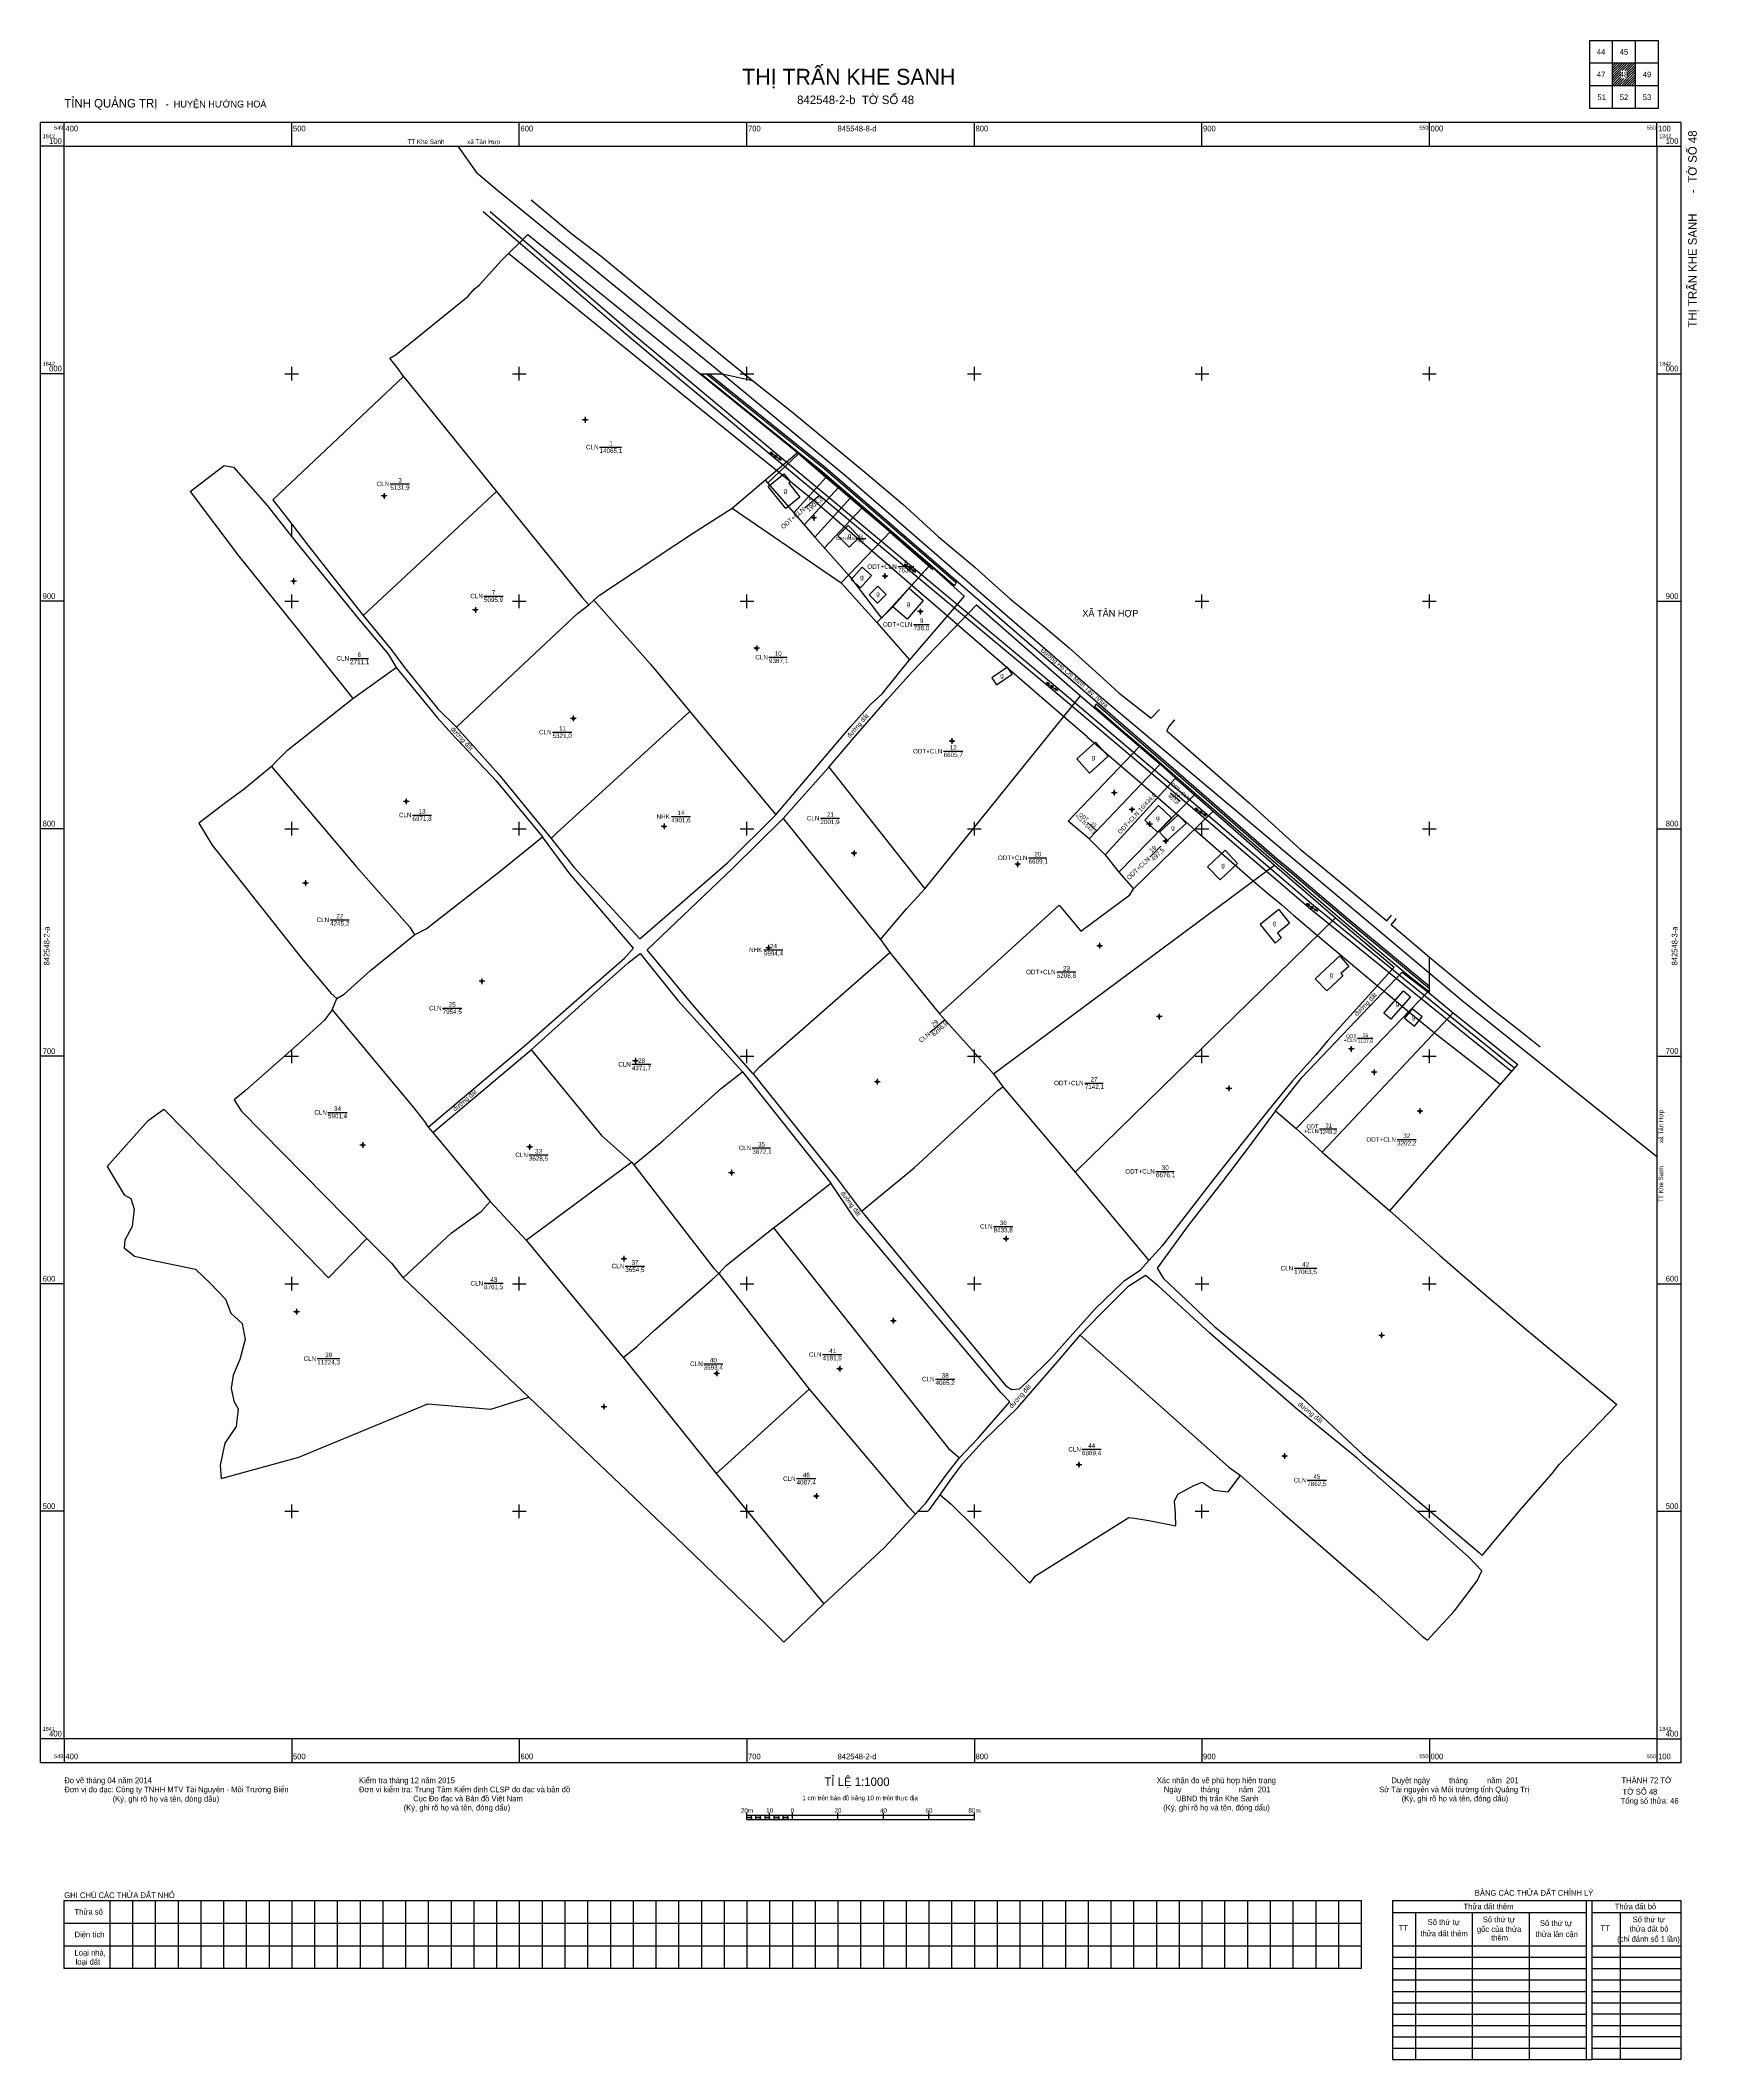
# Model space of a CAD drawing. Extents: x 549390 to 550118, y 1841259 to 1842146.
import ezdxf

# ---------------------------------------------------------------- set-up
doc = ezdxf.new("R2010")
doc.units = 0
for name, color, linetype in [('Level 10', 7, 'Continuous'), ('Level 11', 7, 'Continuous'), ('Level 13', 7, 'Continuous'), ('Level 14', 7, 'Continuous'), ('Level 15', 7, 'Continuous'), ('Level 16', 7, 'Continuous'), ('Level 2', 7, 'Continuous'), ('Level 22', 7, 'Continuous'), ('Level 23', 7, 'Continuous'), ('Level 24', 7, 'Continuous'), ('Level 28', 7, 'Continuous'), ('Level 31', 7, 'Continuous'), ('Level 4', 7, 'Continuous'), ('Level 46', 7, 'Continuous'), ('Level 48', 7, 'Continuous'), ('Level 50', 7, 'Continuous'), ('Level 55', 7, 'Continuous'), ('Level 63', 7, 'Continuous')]:
    doc.layers.add(name, color=color, linetype=linetype)

msp = doc.modelspace()

# ---------------------------------------------------------------- linework, layer by layer
at = {"layer": 'Level 10'}
for p, q in [((549491.7, 1841944.54), (549549.12, 1841998.8)), ((549549.12, 1841998.8), (549589.9, 1841948.29)), ((549693.53, 1841940.84), (549722.26, 1841965.41)), ((549722.64, 1841964.72), (549709.14, 1841951.92)), ((549734.76, 1841954.33), (549722.64, 1841964.72)), ((549708.01, 1841953.22), (549720.59, 1841938.81)), ((549720.59, 1841938.81), (549734.76, 1841954.33)), ((549740.08, 1841949.78), (549734.76, 1841954.33)), ((549531.43, 1841893.69), (549589.9, 1841948.29)), ((549725.23, 1841933.51), (549740.08, 1841949.78)), ((549729.87, 1841928.21), (549745.4, 1841945.23)), ((549745.4, 1841945.23), (549740.08, 1841949.78)), ((549750.73, 1841940.68), (549745.4, 1841945.23)), ((549693.53, 1841940.84), (549741.47, 1841908.12)), ((549720.59, 1841938.81), (549725.23, 1841933.51)), ((549734.01, 1841923.39), (549750.52, 1841940.85)), ((549762.93, 1841930.33), (549750.73, 1841940.68)), ((549725.23, 1841933.51), (549729.87, 1841928.21)), ((549729.87, 1841928.21), (549734.53, 1841922.93)), ((549741.47, 1841908.12), (549763.35, 1841930.76)), ((549762.93, 1841930.33), (549781.8, 1841913.95)), ((549734.53, 1841922.93), (549745.15, 1841910.95)), ((549745.15, 1841910.95), (549759.15, 1841892.57)), ((549780.07, 1841915.45), (549759.15, 1841892.57)), ((549630.56, 1841898.34), (549632.8, 1841900.5)), ((549741.47, 1841908.12), (549757.2, 1841890.66)), ((549757.2, 1841890.66), (549771.54, 1841874.24)), ((549526.85, 1841857.19), (549545.88, 1841870.94)), ((549778.17, 1841773.59), (549846.58, 1841858.41)), ((549674.91, 1841851.6), (549712.68, 1841806.12)), ((549736.08, 1841826.99), (549778.17, 1841773.59)), ((549850.4, 1841795.49), (549881.61, 1841828.35)), ((549857.42, 1841788.49), (549888.41, 1841822.24)), ((549863.48, 1841780.98), (549896.81, 1841814.87)), ((549715.96, 1841804.53), (549758.68, 1841751.32)), ((549869.96, 1841773.59), (549904.97, 1841807.71)), ((549850.4, 1841795.49), (549857.42, 1841788.49)), ((549857.42, 1841788.49), (549863.48, 1841780.98)), ((549808.4, 1841692.22), (549931.84, 1841783.98)), ((549863.48, 1841780.98), (549869.96, 1841773.59)), ((549844.34, 1841649.12), (549958.65, 1841760.83)), ((549758.68, 1841751.32), (549762.89, 1841745.61)), ((549762.89, 1841745.61), (549784.68, 1841718.58)), ((549517.79, 1841720.39), (549519.75, 1841725.36)), ((549941.41, 1841668.26), (549999.35, 1841728.28)), ((549784.68, 1841718.58), (549808.4, 1841692.22)), ((549952.89, 1841657.89), (550010.44, 1841719.07)), ((549982.6, 1841632.04), (550038.81, 1841696.44)), ((549808.4, 1841692.22), (549812.5, 1841686.61)), ((549812.5, 1841686.61), (549844.34, 1841649.12)), ((549932.38, 1841675.97), (549941.41, 1841668.26)), ((549559.95, 1841668.89), (549561.97, 1841666.46)), ((549561.97, 1841666.46), (549587.11, 1841636.12)), ((549941.41, 1841668.26), (549952.89, 1841657.89)), ((549649.26, 1841653.38), (549650.27, 1841652.26)), ((549952.89, 1841657.89), (549982.6, 1841632.04)), ((549844.34, 1841649.12), (549876.69, 1841610.23)), ((549587.11, 1841636.12), (549602.95, 1841619.21)), ((549602.95, 1841619.21), (549645.67, 1841567.62)), ((549548.98, 1841602.65), (549604.11, 1841550.15)), ((549687.63, 1841604.46), (549727.4, 1841553.68)), ((549645.67, 1841567.62), (549686.56, 1841516.67)), ((549686.56, 1841516.67), (549733.84, 1841459.28))]:
    msp.add_line(p, q, dxfattribs=at)
for points in [[(549549.12, 1841998.8), (549546.8, 1842002.12), (549543.06, 1842006.79), (549545.86, 1842008.37), (549577.44, 1842033.93), (549580.11, 1842037.12), (549582.51, 1842039.01), (549592.01, 1842049.55), (549603.7, 1842061.13)], [(549455.37, 1841948.25), (549476.75, 1841919.81), (549502.63, 1841887.56), (549526.85, 1841857.19)], [(549589.9, 1841948.29), (549627.57, 1841901.68), (549630.56, 1841898.34)], [(549632.8, 1841900.5), (549635.3, 1841902.68), (549668.3, 1841924.6), (549676.54, 1841930.11), (549693.53, 1841940.84)], [(549757.2, 1841890.66), (549764.15, 1841897.47), (549771.28, 1841905.67), (549780.35, 1841915.83)], [(549632.8, 1841900.5), (549657.7, 1841872.36), (549674.91, 1841851.6)], [(549572.34, 1841844.69), (549585.58, 1841857.07), (549625.55, 1841894.61), (549630.56, 1841898.34)], [(549491.05, 1841827.37), (549492.97, 1841829.45), (549498.16, 1841834.56), (549526.85, 1841857.19)], [(549613.95, 1841795.72), (549616.5, 1841798.13), (549674.91, 1841851.6)], [(549850.4, 1841795.49), (549841.29, 1841803.3), (549872.5, 1841836.16)], [(549491.05, 1841827.37), (549479.08, 1841817.38), (549471.38, 1841811.89), (549459.07, 1841802.48), (549464.95, 1841792.76), (549489.25, 1841762), (549504.25, 1841743.09), (549517.24, 1841727.57), (549519.75, 1841725.36)], [(549491.05, 1841827.37), (549528.27, 1841783.4), (549551.93, 1841756.69), (549553.95, 1841753.42)], [(549553.95, 1841753.42), (549559.1, 1841755.96), (549590.94, 1841780.92), (549610.14, 1841796.49)], [(549758.68, 1841751.32), (549770.22, 1841764.73), (549778.17, 1841773.59)], [(549784.68, 1841718.58), (549837.27, 1841766.48), (549846.82, 1841754.96), (549868.26, 1841770.93), (549869.96, 1841773.59)], [(549519.75, 1841725.36), (549523.06, 1841727.25), (549534.52, 1841737.72), (549553.95, 1841753.42)], [(549702.77, 1841692.28), (549705.52, 1841695.33), (549762.89, 1841745.61)], [(549517.79, 1841720.39), (549514.23, 1841715.75), (549504.59, 1841706.96), (549479.46, 1841684.81), (549474.69, 1841680.8), (549477.74, 1841675.96), (549533.02, 1841619.97)], [(549517.79, 1841720.39), (549546.77, 1841685.5), (549553.53, 1841677.49), (549558.28, 1841671.3), (549559.95, 1841668.89)], [(549605.14, 1841702.82), (549636.15, 1841665.16), (549649.26, 1841653.38)], [(549650.27, 1841652.26), (549663.13, 1841662.86), (549688.79, 1841685.92), (549698.15, 1841693.16)], [(549750.33, 1841631.86), (549773.59, 1841650.92), (549810.4, 1841685.16), (549812.5, 1841686.61)], [(549418.84, 1841651.59), (549436.84, 1841671.79), (549443.74, 1841676.75), (549480.83, 1841639.16), (549516.2, 1841602.63), (549533.02, 1841619.97)], [(549602.95, 1841619.21), (549615.94, 1841628.73), (549649.26, 1841653.38)], [(549650.27, 1841652.26), (549685.49, 1841606.71), (549687.63, 1841604.46)], [(549711.74, 1841624.55), (549715.82, 1841627.72), (549736.87, 1841644.21)], [(549548.98, 1841602.65), (549570.23, 1841622.38), (549583.27, 1841631.83), (549587.11, 1841636.12)], [(549982.6, 1841632.04), (550004.57, 1841612.45), (550023.96, 1841595.66), (550042.42, 1841580.07), (550059.42, 1841565.98), (550082.36, 1841546.93)], [(549533.02, 1841619.97), (549543.82, 1841609.11), (549548.98, 1841602.65)], [(549687.63, 1841604.46), (549690.87, 1841608.05), (549711.74, 1841624.55)], [(549711.74, 1841624.55), (549788.6, 1841527.66), (549793.41, 1841523.54)], [(549645.67, 1841567.62), (549651.65, 1841572.36), (549659.4, 1841579.66), (549684.75, 1841601.89), (549687.63, 1841604.46)], [(549846.49, 1841577.46), (549883.45, 1841544.67), (549911.83, 1841519.42), (549916.9, 1841515.8)], [(549686.56, 1841516.67), (549691.55, 1841521.06), (549727.4, 1841553.68)], [(549727.4, 1841553.68), (549770.54, 1841502.38), (549774.09, 1841498.74)], [(549468.99, 1841514.44), (549503.11, 1841523.86), (549559.79, 1841547.24), (549587.41, 1841544.96), (549604.11, 1841550.15)], [(549604.11, 1841550.15), (549672.28, 1841485.23), (549708.06, 1841450.68), (549716.3, 1841442.44)], [(549784.95, 1841507.18), (549789.76, 1841503.13), (549799.87, 1841493.15), (549824.33, 1841468.36), (549826.85, 1841471.7), (549867.9, 1841497.21), (549870.37, 1841496.92), (549876.62, 1841495.92), (549888.49, 1841493.56), (549888.42, 1841499.02), (549888, 1841504.52), (549889.46, 1841507.54), (549896.79, 1841511.51), (549900.09, 1841512.8), (549905.42, 1841509.33), (549911.61, 1841508.5), (549916.9, 1841515.8)], [(549916.9, 1841515.8), (549919.53, 1841513.36), (549935.37, 1841499.26), (549975.67, 1841464.32), (549996.83, 1841445.18), (549999.09, 1841443.39)]]:
    msp.add_lwpolyline(points, dxfattribs=at)
at = {"layer": 'Level 11'}
for p, q in [((549628.32, 1841979.72), (549627.69, 1841979.72)), ((549628.94, 1841980.35), (549628.32, 1841979.72)), ((549628.32, 1841979.72), (549628.94, 1841979.1)), ((549628.94, 1841980.97), (549628.94, 1841980.35)), ((549629.57, 1841979.72), (549628.94, 1841980.35)), ((549628.94, 1841979.1), (549629.57, 1841979.72)), ((549630.19, 1841979.72), (549629.57, 1841979.72)), ((549628.94, 1841979.1), (549628.94, 1841978.47)), ((549539.97, 1841946.29), (549539.34, 1841946.29)), ((549540.59, 1841946.91), (549539.97, 1841946.29)), ((549539.97, 1841946.29), (549540.59, 1841945.66)), ((549540.59, 1841947.54), (549540.59, 1841946.91)), ((549541.22, 1841946.29), (549540.59, 1841946.91)), ((549540.59, 1841945.66), (549541.22, 1841946.29)), ((549540.59, 1841945.66), (549540.59, 1841945.04)), ((549541.84, 1841946.29), (549541.22, 1841946.29)), ((549728.79, 1841936.63), (549728.16, 1841936.63)), ((549729.41, 1841937.26), (549728.79, 1841936.63)), ((549728.79, 1841936.63), (549729.41, 1841936.01)), ((549729.41, 1841937.88), (549729.41, 1841937.26)), ((549730.04, 1841936.63), (549729.41, 1841937.26)), ((549729.41, 1841936.01), (549730.04, 1841936.63)), ((549729.41, 1841936.01), (549729.41, 1841935.38)), ((549730.66, 1841936.63), (549730.04, 1841936.63)), ((549500.13, 1841908.81), (549499.51, 1841908.81)), ((549500.76, 1841909.44), (549500.13, 1841908.81)), ((549500.13, 1841908.81), (549500.76, 1841908.19)), ((549500.76, 1841910.06), (549500.76, 1841909.44)), ((549501.38, 1841908.81), (549500.76, 1841909.44)), ((549500.76, 1841908.19), (549501.38, 1841908.81)), ((549502.01, 1841908.81), (549501.38, 1841908.81)), ((549760.07, 1841911.06), (549759.45, 1841911.06)), ((549760.7, 1841911.68), (549760.07, 1841911.06)), ((549760.07, 1841911.06), (549760.7, 1841910.43)), ((549760.7, 1841912.31), (549760.7, 1841911.68)), ((549761.32, 1841911.06), (549760.7, 1841911.68)), ((549760.7, 1841910.43), (549761.32, 1841911.06)), ((549760.7, 1841910.43), (549760.7, 1841909.81)), ((549761.95, 1841911.06), (549761.32, 1841911.06)), ((549500.76, 1841908.19), (549500.76, 1841907.56)), ((549580.1, 1841896.16), (549579.47, 1841896.16)), ((549580.72, 1841896.78), (549580.1, 1841896.16)), ((549580.1, 1841896.16), (549580.72, 1841895.53)), ((549580.72, 1841897.41), (549580.72, 1841896.78)), ((549581.35, 1841896.16), (549580.72, 1841896.78)), ((549580.72, 1841895.53), (549581.35, 1841896.16)), ((549580.72, 1841895.53), (549580.72, 1841894.91)), ((549581.97, 1841896.16), (549581.35, 1841896.16)), ((549775.61, 1841895.46), (549774.98, 1841895.46)), ((549776.23, 1841896.09), (549775.61, 1841895.46)), ((549775.61, 1841895.46), (549776.23, 1841894.84)), ((549776.23, 1841896.71), (549776.23, 1841896.09)), ((549776.86, 1841895.46), (549776.23, 1841896.09)), ((549776.23, 1841894.84), (549776.86, 1841895.46)), ((549776.23, 1841894.84), (549776.23, 1841894.21)), ((549777.48, 1841895.46), (549776.86, 1841895.46)), ((549703.71, 1841879.33), (549703.08, 1841879.33)), ((549704.33, 1841879.96), (549703.71, 1841879.33)), ((549703.71, 1841879.33), (549704.33, 1841878.71)), ((549704.33, 1841880.58), (549704.33, 1841879.96)), ((549704.96, 1841879.33), (549704.33, 1841879.96)), ((549704.33, 1841878.71), (549704.96, 1841879.33)), ((549704.33, 1841878.71), (549704.33, 1841878.08)), ((549705.58, 1841879.33), (549704.96, 1841879.33)), ((549623.09, 1841848.47), (549622.46, 1841848.47)), ((549623.71, 1841849.1), (549623.09, 1841848.47)), ((549623.09, 1841848.47), (549623.71, 1841847.85)), ((549623.71, 1841849.72), (549623.71, 1841849.1)), ((549624.34, 1841848.47), (549623.71, 1841849.1)), ((549623.71, 1841847.85), (549624.34, 1841848.47)), ((549623.71, 1841847.85), (549623.71, 1841847.22)), ((549624.96, 1841848.47), (549624.34, 1841848.47)), ((549789.5, 1841838.54), (549788.87, 1841838.54)), ((549790.12, 1841839.17), (549789.5, 1841838.54)), ((549789.5, 1841838.54), (549790.12, 1841837.92)), ((549790.12, 1841839.79), (549790.12, 1841839.17)), ((549790.75, 1841838.54), (549790.12, 1841839.17)), ((549790.12, 1841837.92), (549790.75, 1841838.54)), ((549790.12, 1841837.92), (549790.12, 1841837.29)), ((549791.37, 1841838.54), (549790.75, 1841838.54)), ((549549.66, 1841812.01), (549549.03, 1841812.01)), ((549550.28, 1841812.64), (549549.66, 1841812.01)), ((549549.66, 1841812.01), (549550.28, 1841811.39)), ((549550.28, 1841813.26), (549550.28, 1841812.64)), ((549550.91, 1841812.01), (549550.28, 1841812.64)), ((549550.28, 1841811.39), (549550.91, 1841812.01)), ((549550.28, 1841811.39), (549550.28, 1841810.76)), ((549551.53, 1841812.01), (549550.91, 1841812.01)), ((549860.82, 1841815.82), (549860.2, 1841815.82)), ((549861.45, 1841816.45), (549860.82, 1841815.82)), ((549860.82, 1841815.82), (549861.45, 1841815.2)), ((549861.45, 1841817.07), (549861.45, 1841816.45)), ((549862.07, 1841815.82), (549861.45, 1841816.45)), ((549861.45, 1841815.2), (549862.07, 1841815.82)), ((549861.45, 1841815.2), (549861.45, 1841814.57)), ((549862.7, 1841815.82), (549862.07, 1841815.82)), ((549663.62, 1841802.27), (549663.62, 1841801.64)), ((549868.63, 1841808.41), (549868.01, 1841808.41)), ((549869.26, 1841809.04), (549868.63, 1841808.41)), ((549868.63, 1841808.41), (549869.26, 1841807.79)), ((549869.26, 1841809.66), (549869.26, 1841809.04)), ((549869.88, 1841808.41), (549869.26, 1841809.04)), ((549869.26, 1841807.79), (549869.88, 1841808.41)), ((549869.26, 1841807.79), (549869.26, 1841807.16)), ((549870.51, 1841808.41), (549869.88, 1841808.41)), ((549876.97, 1841802.68), (549876.34, 1841802.06)), ((549876.97, 1841803.31), (549876.97, 1841802.68)), ((549877.59, 1841802.06), (549876.97, 1841802.68)), ((549663, 1841801.02), (549662.37, 1841801.02)), ((549663.62, 1841801.64), (549663, 1841801.02)), ((549663, 1841801.02), (549663.62, 1841800.39)), ((549664.25, 1841801.02), (549663.62, 1841801.64)), ((549663.62, 1841800.39), (549664.25, 1841801.02)), ((549663.62, 1841800.39), (549663.62, 1841799.77)), ((549664.87, 1841801.02), (549664.25, 1841801.02)), ((549876.34, 1841802.06), (549875.72, 1841802.06)), ((549876.34, 1841802.06), (549876.97, 1841801.43)), ((549876.97, 1841801.43), (549877.59, 1841802.06)), ((549876.97, 1841801.43), (549876.97, 1841800.81)), ((549878.22, 1841802.06), (549877.59, 1841802.06)), ((549883.48, 1841794.55), (549882.85, 1841794.55)), ((549884.1, 1841795.18), (549883.48, 1841794.55)), ((549883.48, 1841794.55), (549884.1, 1841793.93)), ((549884.1, 1841795.8), (549884.1, 1841795.18)), ((549884.73, 1841794.55), (549884.1, 1841795.18)), ((549884.1, 1841793.93), (549884.73, 1841794.55)), ((549884.1, 1841793.93), (549884.1, 1841793.3)), ((549885.35, 1841794.55), (549884.73, 1841794.55)), ((549746.49, 1841789.22), (549745.87, 1841789.22)), ((549747.12, 1841789.84), (549746.49, 1841789.22)), ((549746.49, 1841789.22), (549747.12, 1841788.59)), ((549747.12, 1841790.47), (549747.12, 1841789.84)), ((549747.74, 1841789.22), (549747.12, 1841789.84)), ((549747.12, 1841788.59), (549747.74, 1841789.22)), ((549747.12, 1841788.59), (549747.12, 1841787.97)), ((549748.37, 1841789.22), (549747.74, 1841789.22)), ((549819.02, 1841784.98), (549818.39, 1841784.36)), ((549819.02, 1841785.61), (549819.02, 1841784.98)), ((549819.64, 1841784.36), (549819.02, 1841784.98)), ((549505.4, 1841776.11), (549504.77, 1841776.11)), ((549506.02, 1841776.74), (549505.4, 1841776.11)), ((549505.4, 1841776.11), (549506.02, 1841775.49)), ((549506.02, 1841777.36), (549506.02, 1841776.74)), ((549506.65, 1841776.11), (549506.02, 1841776.74)), ((549506.02, 1841775.49), (549506.65, 1841776.11)), ((549507.27, 1841776.11), (549506.65, 1841776.11)), ((549818.39, 1841784.36), (549817.77, 1841784.36)), ((549818.39, 1841784.36), (549819.02, 1841783.73)), ((549819.02, 1841783.73), (549819.64, 1841784.36)), ((549819.02, 1841783.73), (549819.02, 1841783.11)), ((549820.27, 1841784.36), (549819.64, 1841784.36)), ((549506.02, 1841775.49), (549506.02, 1841774.86)), ((549709.52, 1841748.91), (549709.52, 1841748.28)), ((549855.04, 1841749.22), (549854.42, 1841748.6)), ((549855.04, 1841749.85), (549855.04, 1841749.22)), ((549855.67, 1841748.6), (549855.04, 1841749.22)), ((549708.9, 1841747.66), (549708.27, 1841747.66)), ((549709.52, 1841748.28), (549708.9, 1841747.66)), ((549708.9, 1841747.66), (549709.52, 1841747.03)), ((549710.15, 1841747.66), (549709.52, 1841748.28)), ((549709.52, 1841747.03), (549710.15, 1841747.66)), ((549709.52, 1841747.03), (549709.52, 1841746.41)), ((549710.77, 1841747.66), (549710.15, 1841747.66)), ((549854.42, 1841748.6), (549853.79, 1841748.6)), ((549854.42, 1841748.6), (549855.04, 1841747.97)), ((549855.04, 1841747.97), (549855.67, 1841748.6)), ((549855.04, 1841747.97), (549855.04, 1841747.35)), ((549856.29, 1841748.6), (549855.67, 1841748.6)), ((549582.92, 1841732.96), (549582.29, 1841732.96)), ((549583.54, 1841733.58), (549582.92, 1841732.96)), ((549582.92, 1841732.96), (549583.54, 1841732.33)), ((549583.54, 1841734.21), (549583.54, 1841733.58)), ((549584.17, 1841732.96), (549583.54, 1841733.58)), ((549583.54, 1841732.33), (549584.17, 1841732.96)), ((549583.54, 1841732.33), (549583.54, 1841731.71)), ((549584.79, 1841732.96), (549584.17, 1841732.96)), ((549880.61, 1841717.42), (549879.99, 1841717.42)), ((549881.24, 1841718.04), (549880.61, 1841717.42)), ((549880.61, 1841717.42), (549881.24, 1841716.79)), ((549881.24, 1841718.67), (549881.24, 1841718.04)), ((549881.86, 1841717.42), (549881.24, 1841718.04)), ((549881.24, 1841716.79), (549881.86, 1841717.42)), ((549881.24, 1841716.79), (549881.24, 1841716.17)), ((549882.49, 1841717.42), (549881.86, 1841717.42)), ((549650.42, 1841698.02), (549649.79, 1841698.02)), ((549651.04, 1841698.64), (549650.42, 1841698.02)), ((549650.42, 1841698.02), (549651.04, 1841697.39)), ((549651.04, 1841699.27), (549651.04, 1841698.64)), ((549651.67, 1841698.02), (549651.04, 1841698.64)), ((549651.04, 1841697.39), (549651.67, 1841698.02)), ((549651.04, 1841697.39), (549651.04, 1841696.77)), ((549652.29, 1841698.02), (549651.67, 1841698.02)), ((549964.99, 1841703.19), (549964.36, 1841703.19)), ((549965.61, 1841703.82), (549964.99, 1841703.19)), ((549964.99, 1841703.19), (549965.61, 1841702.57)), ((549965.61, 1841704.44), (549965.61, 1841703.82)), ((549966.24, 1841703.19), (549965.61, 1841703.82)), ((549965.61, 1841702.57), (549966.24, 1841703.19)), ((549965.61, 1841702.57), (549965.61, 1841701.94)), ((549966.86, 1841703.19), (549966.24, 1841703.19)), ((549756.67, 1841688.8), (549756.04, 1841688.8)), ((549757.29, 1841689.43), (549756.67, 1841688.8)), ((549756.67, 1841688.8), (549757.29, 1841688.18)), ((549757.29, 1841690.05), (549757.29, 1841689.43)), ((549757.92, 1841688.8), (549757.29, 1841689.43)), ((549757.29, 1841688.18), (549757.92, 1841688.8)), ((549757.29, 1841688.18), (549757.29, 1841687.55)), ((549758.54, 1841688.8), (549757.92, 1841688.8)), ((549911.83, 1841687.1), (549911.83, 1841686.47)), ((549975.06, 1841693), (549974.43, 1841693)), ((549975.68, 1841693.63), (549975.06, 1841693)), ((549975.06, 1841693), (549975.68, 1841692.38)), ((549975.68, 1841694.25), (549975.68, 1841693.63)), ((549976.31, 1841693), (549975.68, 1841693.63)), ((549975.68, 1841692.38), (549976.31, 1841693)), ((549975.68, 1841692.38), (549975.68, 1841691.75)), ((549976.93, 1841693), (549976.31, 1841693)), ((549911.2, 1841685.85), (549910.58, 1841685.85)), ((549911.83, 1841686.47), (549911.2, 1841685.85)), ((549911.2, 1841685.85), (549911.83, 1841685.22)), ((549912.45, 1841685.85), (549911.83, 1841686.47)), ((549911.83, 1841685.22), (549912.45, 1841685.85)), ((549911.83, 1841685.22), (549911.83, 1841684.6)), ((549913.08, 1841685.85), (549912.45, 1841685.85)), ((549995.21, 1841675.88), (549994.59, 1841675.88)), ((549995.84, 1841676.51), (549995.21, 1841675.88)), ((549995.21, 1841675.88), (549995.84, 1841675.26)), ((549995.84, 1841677.13), (549995.84, 1841676.51)), ((549996.46, 1841675.88), (549995.84, 1841676.51)), ((549995.84, 1841675.26), (549996.46, 1841675.88)), ((549995.84, 1841675.26), (549995.84, 1841674.63)), ((549997.09, 1841675.88), (549996.46, 1841675.88)), ((549530.58, 1841660.98), (549529.96, 1841660.98)), ((549531.21, 1841661.61), (549530.58, 1841660.98)), ((549530.58, 1841660.98), (549531.21, 1841660.36)), ((549531.21, 1841662.23), (549531.21, 1841661.61)), ((549531.83, 1841660.98), (549531.21, 1841661.61)), ((549531.21, 1841660.36), (549531.83, 1841660.98)), ((549531.21, 1841660.36), (549531.21, 1841659.73)), ((549532.46, 1841660.98), (549531.83, 1841660.98)), ((549603.88, 1841660.17), (549603.25, 1841660.17)), ((549604.5, 1841660.8), (549603.88, 1841660.17)), ((549603.88, 1841660.17), (549604.5, 1841659.55)), ((549604.5, 1841661.42), (549604.5, 1841660.8)), ((549605.13, 1841660.17), (549604.5, 1841660.8)), ((549604.5, 1841659.55), (549605.13, 1841660.17)), ((549605.75, 1841660.17), (549605.13, 1841660.17)), ((549604.5, 1841659.55), (549604.5, 1841658.92)), ((549692.63, 1841648.8), (549692, 1841648.8)), ((549693.25, 1841649.43), (549692.63, 1841648.8)), ((549692.63, 1841648.8), (549693.25, 1841648.18)), ((549693.25, 1841650.05), (549693.25, 1841649.43)), ((549693.88, 1841648.8), (549693.25, 1841649.43)), ((549693.25, 1841648.18), (549693.88, 1841648.8)), ((549693.25, 1841648.18), (549693.25, 1841647.55)), ((549694.5, 1841648.8), (549693.88, 1841648.8)), ((549813.31, 1841619.79), (549812.69, 1841619.79)), ((549813.94, 1841620.41), (549813.31, 1841619.79)), ((549813.31, 1841619.79), (549813.94, 1841619.16)), ((549813.94, 1841621.04), (549813.94, 1841620.41)), ((549814.56, 1841619.79), (549813.94, 1841620.41)), ((549813.94, 1841619.16), (549814.56, 1841619.79)), ((549813.94, 1841619.16), (549813.94, 1841618.54)), ((549815.19, 1841619.79), (549814.56, 1841619.79)), ((549645.34, 1841611.02), (549644.72, 1841611.02)), ((549645.97, 1841611.65), (549645.34, 1841611.02)), ((549645.34, 1841611.02), (549645.97, 1841610.4)), ((549645.97, 1841612.27), (549645.97, 1841611.65)), ((549646.59, 1841611.02), (549645.97, 1841611.65)), ((549645.97, 1841610.4), (549646.59, 1841611.02)), ((549645.97, 1841610.4), (549645.97, 1841609.77)), ((549647.22, 1841611.02), (549646.59, 1841611.02)), ((549501.44, 1841587.73), (549500.81, 1841587.73)), ((549502.06, 1841588.36), (549501.44, 1841587.73)), ((549501.44, 1841587.73), (549502.06, 1841587.11)), ((549502.06, 1841588.98), (549502.06, 1841588.36)), ((549502.69, 1841587.73), (549502.06, 1841588.36)), ((549502.06, 1841587.11), (549502.69, 1841587.73)), ((549502.06, 1841587.11), (549502.06, 1841586.48)), ((549503.31, 1841587.73), (549502.69, 1841587.73)), ((549763.74, 1841583.74), (549763.12, 1841583.74)), ((549764.37, 1841584.37), (549763.74, 1841583.74)), ((549763.74, 1841583.74), (549764.37, 1841583.12)), ((549764.37, 1841584.99), (549764.37, 1841584.37)), ((549764.99, 1841583.74), (549764.37, 1841584.37)), ((549764.37, 1841583.12), (549764.99, 1841583.74)), ((549764.37, 1841583.12), (549764.37, 1841582.49)), ((549765.62, 1841583.74), (549764.99, 1841583.74)), ((549978.31, 1841577.29), (549977.69, 1841577.29)), ((549978.94, 1841577.91), (549978.31, 1841577.29)), ((549978.31, 1841577.29), (549978.94, 1841576.66)), ((549978.94, 1841578.54), (549978.94, 1841577.91)), ((549979.56, 1841577.29), (549978.94, 1841577.91)), ((549978.94, 1841576.66), (549979.56, 1841577.29)), ((549978.94, 1841576.66), (549978.94, 1841576.04)), ((549980.19, 1841577.29), (549979.56, 1841577.29)), ((549740.18, 1841562.65), (549739.55, 1841562.65)), ((549740.8, 1841563.27), (549740.18, 1841562.65)), ((549740.18, 1841562.65), (549740.8, 1841562.02)), ((549740.8, 1841563.9), (549740.8, 1841563.27)), ((549741.43, 1841562.65), (549740.8, 1841563.27)), ((549740.8, 1841562.02), (549741.43, 1841562.65)), ((549742.05, 1841562.65), (549741.43, 1841562.65)), ((549686.14, 1841560.58), (549685.52, 1841560.58)), ((549686.77, 1841561.21), (549686.14, 1841560.58)), ((549686.14, 1841560.58), (549686.77, 1841559.96)), ((549686.77, 1841561.83), (549686.77, 1841561.21)), ((549687.39, 1841560.58), (549686.77, 1841561.21)), ((549686.77, 1841559.96), (549687.39, 1841560.58)), ((549686.77, 1841559.96), (549686.77, 1841559.33)), ((549688.02, 1841560.58), (549687.39, 1841560.58)), ((549740.8, 1841562.02), (549740.8, 1841561.4)), ((549636.52, 1841545.95), (549635.9, 1841545.95)), ((549637.15, 1841546.57), (549636.52, 1841545.95)), ((549636.52, 1841545.95), (549637.15, 1841545.32)), ((549637.15, 1841547.2), (549637.15, 1841546.57)), ((549637.77, 1841545.95), (549637.15, 1841546.57)), ((549637.15, 1841545.32), (549637.77, 1841545.95)), ((549637.15, 1841545.32), (549637.15, 1841544.7)), ((549638.4, 1841545.95), (549637.77, 1841545.95)), ((549845.31, 1841520.48), (549844.68, 1841520.48)), ((549845.93, 1841521.1), (549845.31, 1841520.48)), ((549845.31, 1841520.48), (549845.93, 1841519.85)), ((549845.93, 1841521.73), (549845.93, 1841521.1)), ((549846.56, 1841520.48), (549845.93, 1841521.1)), ((549845.93, 1841519.85), (549846.56, 1841520.48)), ((549845.93, 1841519.85), (549845.93, 1841519.23)), ((549847.18, 1841520.48), (549846.56, 1841520.48)), ((549935.7, 1841524.29), (549935.08, 1841524.29)), ((549936.33, 1841524.92), (549935.7, 1841524.29)), ((549935.7, 1841524.29), (549936.33, 1841523.67)), ((549936.33, 1841525.54), (549936.33, 1841524.92)), ((549936.95, 1841524.29), (549936.33, 1841524.92)), ((549936.33, 1841523.67), (549936.95, 1841524.29)), ((549936.33, 1841523.67), (549936.33, 1841523.04)), ((549937.58, 1841524.29), (549936.95, 1841524.29)), ((549729.94, 1841506.67), (549729.32, 1841506.67)), ((549730.57, 1841507.29), (549729.94, 1841506.67)), ((549729.94, 1841506.67), (549730.57, 1841506.04)), ((549730.57, 1841507.92), (549730.57, 1841507.29)), ((549731.19, 1841506.67), (549730.57, 1841507.29)), ((549730.57, 1841506.04), (549731.19, 1841506.67)), ((549730.57, 1841506.04), (549730.57, 1841505.42)), ((549731.82, 1841506.67), (549731.19, 1841506.67))]:
    msp.add_line(p, q, dxfattribs=at)
for centre in [(549628.94, 1841979.72), (549540.59, 1841946.29), (549729.41, 1841936.63), (549500.76, 1841908.81), (549760.7, 1841911.06), (549580.72, 1841896.16), (549776.23, 1841895.46), (549704.33, 1841879.33), (549623.71, 1841848.47), (549790.12, 1841838.54), (549550.28, 1841812.01), (549861.45, 1841815.82), (549869.26, 1841808.41), (549876.97, 1841802.06), (549663.62, 1841801.02), (549884.1, 1841794.55), (549747.12, 1841789.22), (549819.02, 1841784.36), (549506.02, 1841776.11), (549709.52, 1841747.66), (549855.04, 1841748.6), (549583.54, 1841732.96), (549881.24, 1841717.42), (549651.04, 1841698.02), (549965.61, 1841703.19), (549757.29, 1841688.8), (549975.68, 1841693), (549911.83, 1841685.85), (549995.84, 1841675.88), (549531.21, 1841660.98), (549604.5, 1841660.17), (549693.25, 1841648.8), (549813.94, 1841619.79), (549645.97, 1841611.02), (549502.06, 1841587.73), (549764.37, 1841583.74), (549978.94, 1841577.29), (549740.8, 1841562.65), (549686.77, 1841560.58), (549637.15, 1841545.95), (549845.93, 1841520.48), (549936.33, 1841524.29), (549730.57, 1841506.67)]:
    msp.add_circle(centre, 0.15, dxfattribs=at)
at = {"layer": 'Level 13'}
for p, q in [((549635.27, 1841967.75), (549644.86, 1841967.75)), ((549543.3, 1841951.57), (549551.73, 1841951.57)), ((549725.55, 1841941.11), (549731.94, 1841946.57)), ((549747.84, 1841927.54), (549752.3, 1841927.54)), ((549766.45, 1841915.23), (549773.34, 1841915.23)), ((549584.41, 1841902.27), (549592.84, 1841902.27)), ((549773.3, 1841889.82), (549780.17, 1841889.82)), ((549525.6, 1841874.89), (549533.64, 1841874.89)), ((549709.71, 1841875.4), (549717.75, 1841875.4)), ((549614.61, 1841842.45), (549623.03, 1841842.45)), ((549786.47, 1841834.09), (549794.9, 1841834.09)), ((549886.25, 1841815.78), (549890.39, 1841812.15)), ((549553.01, 1841806.03), (549561.44, 1841806.03)), ((549666.81, 1841805.37), (549675.24, 1841805.37)), ((549732.32, 1841804.64), (549740.75, 1841804.64)), ((549849.71, 1841802.67), (549853.65, 1841799.29)), ((549823.85, 1841787.23), (549831.89, 1841787.23)), ((549877.04, 1841787.47), (549881.97, 1841792.28)), ((549516.84, 1841759.98), (549525.25, 1841759.98)), ((549707.45, 1841746.79), (549715.87, 1841746.79)), ((549836.21, 1841737.05), (549844.64, 1841737.05)), ((549566.29, 1841721.18), (549574.73, 1841721.18)), ((549780.48, 1841710.49), (549786.82, 1841716.05)), ((549968.43, 1841707.92), (549975.17, 1841707.92)), ((549649.44, 1841696.46), (549657.86, 1841696.46)), ((549848.52, 1841688.24), (549856.56, 1841688.24)), ((549515.85, 1841675.34), (549524.27, 1841675.34)), ((549951.72, 1841668.14), (549959.28, 1841668.14)), ((549985.79, 1841663.41), (549994.2, 1841663.41)), ((549604.2, 1841656.68), (549612.64, 1841656.68)), ((549702.39, 1841659.73), (549710.43, 1841659.73)), ((549879.8, 1841649.42), (549887.84, 1841649.42)), ((549808.43, 1841625.2), (549816.86, 1841625.2)), ((549646.57, 1841607.79), (549655.01, 1841607.79)), ((549584.52, 1841600.21), (549592.96, 1841600.21)), ((549940.53, 1841606.85), (549950.52, 1841606.85)), ((549511.17, 1841567.13), (549521.15, 1841567.13)), ((549681.02, 1841564.84), (549689.44, 1841564.84)), ((549733.26, 1841568.92), (549741.69, 1841568.92)), ((549782.94, 1841558.11), (549791.34, 1841558.11)), ((549847.27, 1841527.24), (549855.69, 1841527.24)), ((549721.88, 1841514.36), (549730.3, 1841514.36)), ((549946.3, 1841513.66), (549954.74, 1841513.66))]:
    msp.add_line(p, q, dxfattribs=at)
at = {"layer": 'Level 14'}
for p, q in [((549709.39, 1841950.4), (549716.32, 1841956)), ((549716.32, 1841956), (549719.11, 1841952.53)), ((549717.17, 1841940.76), (549709.39, 1841950.4)), ((549723.3, 1841945.71), (549717.17, 1841940.76)), ((549719.11, 1841952.53), (549718.41, 1841951.87)), ((549718.41, 1841951.87), (549723.3, 1841945.71)), ((549777.52, 1841900.25), (549770.39, 1841892.05)), ((549771.28, 1841905.67), (549777.52, 1841900.25)), ((549770.39, 1841892.05), (549764.15, 1841897.47)), ((549933.76, 1841764.48), (549925.56, 1841757.88)), ((549925.56, 1841757.88), (549932.15, 1841749.7)), ((549949.84, 1841734.08), (549960.6, 1841744.21)), ((549960.6, 1841744.21), (549964.52, 1841739.45)), ((549954.86, 1841728.75), (549949.84, 1841734.08)), ((549961.9, 1841735.38), (549954.86, 1841728.75)), ((549964.52, 1841739.45), (549961.13, 1841736.41)), ((549961.13, 1841736.41), (549961.9, 1841735.38))]:
    msp.add_line(p, q, dxfattribs=at)
for points in [[(549744.92, 1841923.69), (549749.52, 1841928.14), (549744.56, 1841933.26), (549739.96, 1841928.81)], [(549749.98, 1841905.91), (549754.76, 1841911.24), (549750.65, 1841914.92), (549745.87, 1841909.59)], [(549761.24, 1841902.92), (549757.59, 1841906.58), (549753.78, 1841902.78), (549757.43, 1841899.12)], [(549809.76, 1841863.31), (549816.58, 1841867.95), (549814.52, 1841870.97), (549807.7, 1841866.33)], [(549850.6, 1841824.46), (549858.83, 1841831.85), (549853.27, 1841838.05), (549845.04, 1841830.66)], [(549874.86, 1841803.79), (549880.96, 1841810.2), (549886.61, 1841804.83), (549880.51, 1841798.42)], [(549884.79, 1841794.76), (549893.05, 1841802.31), (549889.6, 1841806.09), (549881.34, 1841798.54)], [(549908.04, 1841777.47), (549915.71, 1841784.76), (549910.17, 1841790.59), (549902.5, 1841783.3)], [(549980.02, 1841718.94), (549988.59, 1841728.82), (549991.62, 1841726.19), (549983.05, 1841716.31)], [(549993.42, 1841713.2), (549996.78, 1841717.32), (549992.46, 1841720.84), (549989.1, 1841716.72)]]:
    msp.add_lwpolyline(points, close=True, dxfattribs=at)
for points in [[(549933.76, 1841764.48), (549938.55, 1841758.53), (549933.18, 1841754.08), (549934.83, 1841752.11), (549932.15, 1841749.7)], [(550000, 1841699.12), (549999.64, 1841699.5), (550000, 1841699.84)]]:
    msp.add_lwpolyline(points, dxfattribs=at)
at = {"layer": 'Level 22'}
for points in [[(549683.46, 1842000), (549734.43, 1841958.91), (549792.89, 1841908.43), (549854.06, 1841855.45)], [(549854.06, 1841855.45), (549897.54, 1841817.9), (549933.15, 1841786.75), (549939.58, 1841781.49), (549944.77, 1841776.99), (549964.34, 1841760.45), (549991.54, 1841737.77), (550000, 1841730.82)]]:
    msp.add_lwpolyline(points, dxfattribs=at)
at = {"layer": 'Level 23'}
for p, q in [((549689.33, 1842000), (549702.43, 1841996.97)), ((549698.72, 1842000), (549702.43, 1841996.97)), ((549722.26, 1841965.41), (549763.35, 1841930.76)), ((549763.35, 1841930.76), (549780.35, 1841915.83)), ((549846.58, 1841858.41), (549872.5, 1841836.16)), ((549872.5, 1841836.16), (549881.61, 1841828.35)), ((549715.96, 1841804.53), (549736.08, 1841826.99)), ((549881.61, 1841828.35), (549888.41, 1841822.24)), ((549888.41, 1841822.24), (549896.81, 1841814.87)), ((549896.81, 1841814.87), (549904.97, 1841807.71)), ((549904.97, 1841807.71), (549931.84, 1841783.98)), ((549931.84, 1841783.98), (549958.65, 1841760.83)), ((549983.2, 1841757.82), (549985.51, 1841760.61)), ((549983.2, 1841757.82), (549984.3, 1841756.89)), ((549984.3, 1841756.89), (550000, 1841743.62)), ((550000, 1841736.62), (550000, 1841743.62)), ((550010.44, 1841719.07), (550038.81, 1841696.44)), ((549561.97, 1841666.46), (549605.14, 1841702.82)), ((549698.15, 1841693.16), (549736.87, 1841644.21)), ((549716.3, 1841442.44), (549733.84, 1841459.28)), ((549983.84, 1841329), (550110.5, 1841329)), ((549983.84, 1841329), (549983.84, 1841259)), ((549983.84, 1841323.63), (550068.84, 1841323.63)), ((549993.84, 1841323.63), (549993.84, 1841259)), ((550018.84, 1841323.63), (550018.84, 1841259)), ((550043.84, 1841323.63), (550043.84, 1841259)), ((550068.84, 1841329), (550068.84, 1841259)), ((550071.34, 1841329), (550071.34, 1841259)), ((550071.34, 1841323.63), (550110.5, 1841323.63)), ((550083.84, 1841323.63), (550083.84, 1841259)), ((550110.5, 1841329), (550110.5, 1841259)), ((549983.84, 1841309), (550068.84, 1841309)), ((550071.34, 1841309), (550110.5, 1841309)), ((549983.84, 1841304), (550068.84, 1841304)), ((549983.84, 1841299), (550068.84, 1841299)), ((550071.34, 1841304), (550110.5, 1841304)), ((550071.34, 1841299), (550110.5, 1841299)), ((549983.84, 1841294), (550068.84, 1841294)), ((549983.84, 1841289), (550068.84, 1841289)), ((550071.34, 1841294), (550110.5, 1841294)), ((550071.34, 1841289), (550110.5, 1841289)), ((549983.84, 1841284), (550068.84, 1841284)), ((549983.84, 1841279), (550068.84, 1841279)), ((550071.34, 1841284), (550110.5, 1841284)), ((550110.5, 1841279), (550071.34, 1841279)), ((549983.84, 1841274), (550068.84, 1841274)), ((550071.34, 1841274), (550110.5, 1841274)), ((549983.84, 1841269), (550068.84, 1841269)), ((549983.84, 1841264), (550068.84, 1841264)), ((550110.5, 1841269), (550071.34, 1841269)), ((550071.34, 1841264), (550110.5, 1841264)), ((549983.84, 1841259), (550068.84, 1841259)), ((550068.84, 1841259), (550071.34, 1841259)), ((550110.5, 1841259), (550071.34, 1841259))]:
    msp.add_line(p, q, dxfattribs=at)
for points in [[(549605.21, 1842076.45), (549623.12, 1842061.5), (549635.9, 1842051.67), (549669.65, 1842023.76), (549691.59, 1842005.83), (549702.43, 1841996.97)], [(549603.7, 1842061.13), (549679.42, 1842000), (549722.26, 1841965.41)], [(549702.43, 1841996.97), (549720.21, 1841982.94), (549752.56, 1841956.16), (549768.59, 1841942.59), (549784.06, 1841928.39), (549800.19, 1841915.03), (549807.93, 1841907.93), (549815.73, 1841901.03), (549830.29, 1841889.14), (549841.65, 1841879.52), (549853.29, 1841869.15), (549863.5, 1841859.7), (549877.72, 1841848.55), (549881.38, 1841852.47)], [(549455.37, 1841948.25), (549470.3, 1841959.68), (549474.35, 1841958.9), (549489.36, 1841941.96), (549500, 1841928.37), (549504.23, 1841922.96), (549529.48, 1841892.05), (549542.45, 1841876.52), (549545.88, 1841870.94)], [(549491.7, 1841944.54), (549500, 1841933.8), (549507.11, 1841924.61), (549531.43, 1841893.69)], [(549780.35, 1841915.83), (549795.55, 1841902.2), (549771.54, 1841874.24)], [(549531.43, 1841893.69), (549543.66, 1841878.82), (549549.55, 1841870.86), (549564.25, 1841852.65), (549572.34, 1841844.69)], [(549736.08, 1841826.99), (549747.95, 1841841), (549761.86, 1841856.9), (549772.68, 1841869.03), (549800.93, 1841898.47), (549846.58, 1841858.41)], [(549712.68, 1841806.12), (549733.03, 1841830.12), (549745.71, 1841844.89), (549754.15, 1841854.48), (549759.46, 1841859.33), (549771.54, 1841874.24)], [(549545.88, 1841870.94), (549563.86, 1841848.95), (549570.35, 1841841.69), (549589.8, 1841821.11), (549610.14, 1841796.49)], [(549887.9, 1841847.91), (549885.41, 1841844.95), (549884.61, 1841843.05), (549920.85, 1841811.3), (549943.36, 1841790.84), (549952.69, 1841783.29), (549962.98, 1841774.7), (549981.21, 1841759.48), (549983.27, 1841761.98)], [(549572.34, 1841844.69), (549591.06, 1841823.79), (549613.95, 1841795.72)], [(549613.95, 1841795.72), (549624.16, 1841782.96), (549652.93, 1841751.55), (549691.51, 1841785.06), (549712.68, 1841806.12)], [(549702.77, 1841692.28), (549675.92, 1841722.9), (549656.12, 1841746.74), (549693.79, 1841782.65), (549715.96, 1841804.53)], [(549559.95, 1841668.89), (549603.22, 1841705.31), (549627.83, 1841726.96), (549646.28, 1841743.15), (549650.2, 1841747.5), (549622.19, 1841780.2), (549610.14, 1841796.49)], [(549958.65, 1841760.83), (549984.49, 1841739.09), (549955.33, 1841706.87), (549950.08, 1841700.57), (549939.78, 1841689.19), (549929.11, 1841676.23), (549918.5, 1841662.64), (549905.97, 1841647), (549882.51, 1841616.63), (549876.69, 1841610.23)], [(549605.14, 1841702.82), (549628.89, 1841724.23), (549647.9, 1841740.99), (549653.1, 1841745.12), (549669.65, 1841724.5), (549698.15, 1841693.16)], [(550000, 1841743.62), (550001.83, 1841742.07), (550020.63, 1841726.36), (550027.21, 1841720.97), (550033.82, 1841715.84), (550040.55, 1841710.58), (550048.69, 1841704.08)], [(549932.38, 1841675.97), (549944.1, 1841690.81), (549988.07, 1841737.03), (549999.35, 1841728.28)], [(549999.35, 1841728.28), (550000, 1841727.74), (550010.44, 1841719.07)], [(549702.77, 1841692.28), (549739.33, 1841646.58), (549750.33, 1841631.86)], [(549932.38, 1841675.97), (549921.06, 1841660.77), (549909.08, 1841644.9), (549893.97, 1841625.63), (549880.29, 1841606.79), (549883.07, 1841602.26), (549905.64, 1841581.12), (549944.28, 1841549.76), (549970.79, 1841524.95), (550000.32, 1841500), (550022.02, 1841481.67), (550023.25, 1841480.57), (550037.41, 1841497.62), (550039.48, 1841500), (550053.98, 1841516.66), (550056.97, 1841520.6), (550082.36, 1841546.93)], [(549793.41, 1841523.54), (549801.58, 1841532.05), (549815.51, 1841548.1), (549811.68, 1841552.23), (549747.36, 1841628.81), (549736.87, 1841644.21)], [(549750.33, 1841631.86), (549813.78, 1841555.14), (549816.45, 1841553.58), (549819.78, 1841553.89), (549822.85, 1841556.65), (549833.72, 1841567.36), (549852.9, 1841588.85), (549865.89, 1841601.34), (549872.94, 1841606.12), (549876.69, 1841610.23)], [(549999.09, 1841443.39), (550010.98, 1841456.32), (550020.99, 1841469.48), (550023.07, 1841473.82), (550017.38, 1841479.78), (549994.54, 1841500), (549968.36, 1841523.18), (549941.26, 1841545.37), (549903.43, 1841578.24), (549880.78, 1841599.14), (549875.19, 1841603.64), (549867.49, 1841598.71), (549855.33, 1841586.48), (549846.49, 1841577.46)], [(549784.95, 1841507.18), (549789.33, 1841513.52), (549794.82, 1841520.87), (549803.54, 1841530.59), (549819.16, 1841545.68), (549825.49, 1841553.02), (549836.39, 1841565.49), (549846.49, 1841577.46)], [(549774.09, 1841498.74), (549775.31, 1841500), (549778.56, 1841503.36), (549787.37, 1841515.58), (549793.41, 1841523.54)], [(549779.58, 1841500), (549780.39, 1841500.99), (549784.95, 1841507.18)], [(549733.84, 1841459.28), (549760.41, 1841483.89), (549774.09, 1841498.74)], [(549700, 1841364.5), (549700, 1841367.5)], [(549710, 1841364.5), (549710, 1841367.5)], [(549720, 1841364.5), (549720, 1841367.5)], [(549740, 1841364.5), (549740, 1841367.5)], [(549760, 1841364.5), (549760, 1841367.5)], [(549780, 1841364.5), (549780, 1841367.5)], [(549800, 1841364.5), (549800, 1841367.5)], [(549700, 1841366.5), (549800, 1841366.5)], [(549700, 1841364.5), (549800, 1841364.5)], [(549702, 1841364.5), (549702, 1841366.5)], [(549704, 1841364.5), (549704, 1841366.5)], [(549706, 1841364.5), (549706, 1841366.5)], [(549708, 1841364.5), (549708, 1841366.5)], [(549710, 1841364.5), (549710, 1841366.5)], [(549712, 1841364.5), (549712, 1841366.5)], [(549714, 1841364.5), (549714, 1841366.5)], [(549716, 1841364.5), (549716, 1841366.5)], [(549718, 1841364.5), (549718, 1841366.5)], [(549970, 1841299), (549400, 1841299), (549400, 1841329), (549970, 1841329)], [(549420, 1841329), (549420, 1841299)], [(549430, 1841329), (549430, 1841299)], [(549440, 1841329), (549440, 1841299)], [(549450, 1841329), (549450, 1841299)], [(549460, 1841329), (549460, 1841299)], [(549470, 1841329), (549470, 1841299)], [(549480, 1841329), (549480, 1841299)], [(549490, 1841329), (549490, 1841299)], [(549500, 1841329), (549500, 1841299)], [(549510, 1841329), (549510, 1841299)], [(549520, 1841329), (549520, 1841299)], [(549530, 1841329), (549530, 1841299)], [(549540, 1841329), (549540, 1841299)], [(549550, 1841329), (549550, 1841299)], [(549560, 1841329), (549560, 1841299)], [(549570, 1841329), (549570, 1841299)], [(549580, 1841329), (549580, 1841299)], [(549590, 1841329), (549590, 1841299)], [(549600, 1841329), (549600, 1841299)], [(549610, 1841329), (549610, 1841299)], [(549620, 1841329), (549620, 1841299)], [(549630, 1841329), (549630, 1841299)], [(549640, 1841329), (549640, 1841299)], [(549650, 1841329), (549650, 1841299)], [(549660, 1841329), (549660, 1841299)], [(549670, 1841329), (549670, 1841299)], [(549680, 1841329), (549680, 1841299)], [(549690, 1841329), (549690, 1841299)], [(549700, 1841329), (549700, 1841299)], [(549710, 1841329), (549710, 1841299)], [(549720, 1841329), (549720, 1841299)], [(549730, 1841329), (549730, 1841299)], [(549740, 1841329), (549740, 1841299)], [(549750, 1841329), (549750, 1841299)], [(549760, 1841329), (549760, 1841299)], [(549770, 1841329), (549770, 1841299)], [(549780, 1841329), (549780, 1841299)], [(549790, 1841329), (549790, 1841299)], [(549800, 1841329), (549800, 1841299)], [(549810, 1841329), (549810, 1841299)], [(549820, 1841329), (549820, 1841299)], [(549830, 1841329), (549830, 1841299)], [(549840, 1841329), (549840, 1841299)], [(549850, 1841329), (549850, 1841299)], [(549860, 1841329), (549860, 1841299)], [(549870, 1841329), (549870, 1841299)], [(549880, 1841329), (549880, 1841299)], [(549890, 1841329), (549890, 1841299)], [(549900, 1841329), (549900, 1841299)], [(549910, 1841329), (549910, 1841299)], [(549920, 1841329), (549920, 1841299)], [(549930, 1841329), (549930, 1841299)], [(549940, 1841329), (549940, 1841299)], [(549950, 1841329), (549950, 1841299)], [(549960, 1841329), (549960, 1841299)], [(549970, 1841329), (549970, 1841299)], [(549400, 1841319), (549970, 1841319)], [(549400, 1841309), (549970, 1841309)]]:
    msp.add_lwpolyline(points, dxfattribs=at)
for points in [[(549700, 1841364.5), (549700, 1841365.5), (549702, 1841365.5), (549702, 1841364.5)], [(549704, 1841364.5), (549704, 1841365.5), (549706, 1841365.5), (549706, 1841364.5)], [(549708, 1841364.5), (549708, 1841365.5), (549710, 1841365.5), (549710, 1841364.5)], [(549712, 1841364.5), (549712, 1841365.5), (549714, 1841365.5), (549714, 1841364.5)], [(549716, 1841364.5), (549716, 1841365.5), (549718, 1841365.5), (549718, 1841364.5)]]:
    msp.add_lwpolyline(points, close=True, dxfattribs=at)
at = {"layer": 'Level 24'}
for p, q in [((549679.42, 1842000), (549679.67, 1842000)), ((549679.67, 1842000), (549682.21, 1842000)), ((549682.21, 1842000), (549682.22, 1842000)), ((549682.22, 1842000), (549689.33, 1842000)), ((549500, 1841928.37), (549500, 1841933.8)), ((550000, 1841729.79), (550000, 1841736.62)), ((550000, 1841728.13), (550000, 1841729.79)), ((550000, 1841727.74), (550000, 1841728.13)), ((549775.31, 1841500), (549779.58, 1841500)), ((549994.54, 1841500), (550000, 1841500)), ((550000, 1841500), (550000.32, 1841500))]:
    msp.add_line(p, q, dxfattribs=at)
at = {"layer": 'Level 31'}
for points in [[(549682.21, 1842000), (549733.93, 1841958.31), (549791.94, 1841908.22), (549791.3, 1841906.76), (549732.97, 1841957.03), (549679.89, 1841999.82), (549679.67, 1842000)], [(550000, 1841728.13), (549990.62, 1841735.56), (549963.52, 1841758.1), (549943.86, 1841774.86), (549938.6, 1841779.38), (549932.52, 1841784.69), (549896.51, 1841815.87), (549878.88, 1841831.29), (549862.66, 1841845.09), (549852.96, 1841853.63), (549853.55, 1841854.86), (549897.54, 1841816.87), (549933.15, 1841785.72), (549939.58, 1841780.46), (549944.77, 1841775.96), (549964.34, 1841759.42), (549991.54, 1841736.74), (550000, 1841729.79)], [(549418.84, 1841651.59), (549426.36, 1841639.13), (549429.3, 1841637.55), (549430.66, 1841632.86), (549429.89, 1841625.23), (549426.62, 1841619.16), (549426.34, 1841615.87), (549430.83, 1841612.14), (549437.83, 1841610.52), (549457.66, 1841606.49), (549464.33, 1841600.08), (549470.92, 1841593.26), (549473.23, 1841587.13), (549478.23, 1841582.52), (549479.55, 1841575.46), (549477.19, 1841566.77), (549474.29, 1841559.88), (549473.33, 1841554.11), (549474.55, 1841548.42), (549476.42, 1841545), (549475.53, 1841537.3), (549470.6, 1841529.98), (549468.53, 1841520.3), (549468.99, 1841514.44)]]:
    msp.add_lwpolyline(points, dxfattribs=at)
at = {"layer": 'Level 46'}
msp.add_lwpolyline([(549573, 1842100), (549580.99, 1842088.64), (549590.34, 1842080.72), (549689.33, 1842000), (549743.71, 1841954.97), (549853.1, 1841859.96), (550014.42, 1841724.51), (550100, 1841655.92)], dxfattribs=at)
at = {"layer": 'Level 50'}
for p, q in [((549595.39, 1842052.9), (549600.29, 1842048.85)), ((549600.29, 1842048.85), (549600.61, 1842048.58)), ((549677.61, 1841986.12), (549713.04, 1841957.53)), ((549755.08, 1841922.2), (549772.56, 1841907.1)), ((549772.56, 1841907.1), (549788.18, 1841893.62)), ((549792.6, 1841889.79), (549839.28, 1841849.36)), ((549839.28, 1841849.36), (549849.37, 1841840.62)), ((549849.46, 1841840.57), (549864.42, 1841827.65)), ((549864.42, 1841827.65), (549873.5, 1841819.81)), ((549873.5, 1841819.81), (549880.57, 1841813.7)), ((549880.57, 1841813.7), (549888.73, 1841806.66)), ((549896.74, 1841799.69), (549922.58, 1841777.09)), ((549977.19, 1841731.02), (549980.07, 1841728.62)), ((549990.96, 1841719.59), (549993.28, 1841717.68)), ((549993.28, 1841717.68), (549995.6, 1841715.77))]:
    msp.add_line(p, q, dxfattribs=at)
for points in [[(549668.49, 1841999.23), (549646.61, 1842017.46), (549584.06, 1842071.2)], [(549669.78, 1842000.76), (549647.91, 1842018.99), (549587.22, 1842071.13)], [(549600.61, 1842048.58), (549677.61, 1841986.12), (549678.99, 1841985.01)], [(549999.37, 1841722.87), (549947.77, 1841764.71), (549898.8, 1841806.54), (549833.44, 1841861.72), (549771.05, 1841913.78), (549711.97, 1841963), (549668.5, 1841999.23)], [(550000.63, 1841724.42), (549949.05, 1841766.25), (549900.1, 1841808.06), (549834.72, 1841863.26), (549772.33, 1841915.32), (549713.25, 1841964.54), (549669.78, 1842000.77)], [(549713.04, 1841957.53), (549729.89, 1841943.95), (549755.08, 1841922.2)], [(549788.18, 1841893.62), (549788.2, 1841893.6), (549792.6, 1841889.79)], [(549888.73, 1841806.66), (549892.92, 1841803.04), (549896.74, 1841799.69)], [(549922.58, 1841777.09), (549928.63, 1841771.8), (549935.08, 1841766.52), (549940.21, 1841762.08), (549950.78, 1841753.14)], [(549950.78, 1841753.14), (549959.85, 1841745.47), (549977.19, 1841731.02)], [(549980.07, 1841728.62), (549987.11, 1841722.75), (549992.16, 1841718.5)], [(550036.08, 1841693.31), (550016.09, 1841709.31), (549999.37, 1841722.87)], [(550037.39, 1841694.81), (550017.34, 1841710.87), (550000.63, 1841724.42)], [(549993.28, 1841717.68), (550000.51, 1841711.72), (550002.25, 1841710.36)], [(550002.25, 1841710.36), (550024.11, 1841693.32), (550031.15, 1841687.67)]]:
    msp.add_lwpolyline(points, dxfattribs=at)
at = {"layer": 'Level 55'}
for p, q in [((549710.18, 1841965.52), (549710.67, 1841965.17)), ((549711.11, 1841965.35), (549710.18, 1841965.52)), ((549710.18, 1841965.52), (549710.64, 1841964.69)), ((549710.67, 1841965.17), (549712.28, 1841964.01)), ((549711.6, 1841964.99), (549710.67, 1841965.17)), ((549710.67, 1841965.17), (549711.13, 1841964.35)), ((549712.28, 1841964.01), (549712.93, 1841963.54)), ((549712.93, 1841963.54), (549714.55, 1841962.37)), ((549714.55, 1841962.37), (549713.61, 1841962.56)), ((549714.08, 1841963.2), (549714.55, 1841962.37)), ((549715.04, 1841962.02), (549714.1, 1841962.2)), ((549714.55, 1841962.37), (549715.04, 1841962.02)), ((549714.57, 1841962.85), (549715.04, 1841962.02)), ((549769.26, 1841916.3), (549769.75, 1841915.95)), ((549770.19, 1841916.13), (549769.26, 1841916.3)), ((549769.26, 1841916.3), (549769.72, 1841915.47)), ((549769.75, 1841915.95), (549771.36, 1841914.79)), ((549770.68, 1841915.77), (549769.75, 1841915.95)), ((549769.75, 1841915.95), (549770.21, 1841915.13)), ((549771.36, 1841914.79), (549772.01, 1841914.32)), ((549772.01, 1841914.32), (549773.63, 1841913.15)), ((549773.63, 1841913.15), (549772.69, 1841913.34)), ((549773.16, 1841913.98), (549773.63, 1841913.15)), ((549774.12, 1841912.8), (549773.18, 1841912.98)), ((549773.63, 1841913.15), (549774.12, 1841912.8)), ((549773.65, 1841913.63), (549774.12, 1841912.8)), ((549831.65, 1841864.24), (549832.14, 1841863.89)), ((549832.58, 1841864.07), (549831.65, 1841864.24)), ((549831.65, 1841864.24), (549832.11, 1841863.41)), ((549832.14, 1841863.89), (549833.75, 1841862.73)), ((549833.07, 1841863.71), (549832.14, 1841863.89)), ((549832.14, 1841863.89), (549832.6, 1841863.07)), ((549833.75, 1841862.73), (549834.39, 1841862.26)), ((549834.39, 1841862.26), (549836.02, 1841861.09)), ((549836.02, 1841861.09), (549835.08, 1841861.28)), ((549835.55, 1841861.92), (549836.02, 1841861.09)), ((549836.51, 1841860.74), (549835.57, 1841860.92)), ((549836.02, 1841861.09), (549836.51, 1841860.74)), ((549836.04, 1841861.57), (549836.51, 1841860.74)), ((549897.02, 1841809.05), (549897.51, 1841808.69)), ((549897.95, 1841808.88), (549897.02, 1841809.05)), ((549897.02, 1841809.05), (549897.48, 1841808.22)), ((549897.51, 1841808.69), (549899.12, 1841807.54)), ((549898.44, 1841808.52), (549897.51, 1841808.69)), ((549897.51, 1841808.69), (549897.97, 1841807.88)), ((549899.12, 1841807.54), (549899.77, 1841807.07)), ((549899.77, 1841807.07), (549901.39, 1841805.91)), ((549901.39, 1841805.91), (549900.45, 1841806.09)), ((549900.92, 1841806.73), (549901.39, 1841805.91)), ((549901.88, 1841805.55), (549900.94, 1841805.73)), ((549901.39, 1841805.91), (549901.88, 1841805.55)), ((549901.41, 1841806.38), (549901.88, 1841805.55)), ((549945.98, 1841767.21), (549946.47, 1841766.85)), ((549946.91, 1841767.04), (549945.98, 1841767.21)), ((549945.98, 1841767.21), (549946.44, 1841766.38)), ((549946.47, 1841766.85), (549948.08, 1841765.7)), ((549947.4, 1841766.68), (549946.47, 1841766.85)), ((549946.47, 1841766.85), (549946.93, 1841766.04)), ((549948.08, 1841765.7), (549948.73, 1841765.23)), ((549948.73, 1841765.23), (549950.35, 1841764.07)), ((549950.35, 1841764.07), (549949.41, 1841764.25)), ((549949.88, 1841764.89), (549950.35, 1841764.07)), ((549950.84, 1841763.71), (549949.9, 1841763.89)), ((549950.35, 1841764.07), (549950.84, 1841763.71)), ((549950.37, 1841764.54), (549950.84, 1841763.71))]:
    msp.add_line(p, q, dxfattribs=at)
for points in [[(549712.28, 1841964.01), (549712.21, 1841963.85), (549712.22, 1841963.7), (549712.29, 1841963.55), (549712.41, 1841963.45), (549712.56, 1841963.39), (549712.71, 1841963.4), (549712.86, 1841963.47), (549712.93, 1841963.54)], [(549712.28, 1841964.01), (549712.38, 1841964.12), (549712.53, 1841964.18), (549712.69, 1841964.18), (549712.83, 1841964.12), (549712.95, 1841964.01), (549713, 1841963.86), (549713, 1841963.7), (549712.97, 1841963.63), (549712.93, 1841963.54)], [(549771.36, 1841914.79), (549771.29, 1841914.63), (549771.3, 1841914.48), (549771.37, 1841914.33), (549771.49, 1841914.23), (549771.64, 1841914.17), (549771.79, 1841914.18), (549771.94, 1841914.25), (549772.01, 1841914.32)], [(549771.36, 1841914.79), (549771.46, 1841914.9), (549771.61, 1841914.96), (549771.77, 1841914.96), (549771.91, 1841914.9), (549772.03, 1841914.79), (549772.08, 1841914.64), (549772.08, 1841914.48), (549772.05, 1841914.41), (549772.01, 1841914.32)], [(549833.75, 1841862.73), (549833.69, 1841862.57), (549833.69, 1841862.42), (549833.76, 1841862.27), (549833.88, 1841862.17), (549834.03, 1841862.11), (549834.19, 1841862.12), (549834.33, 1841862.19), (549834.39, 1841862.26)], [(549833.75, 1841862.73), (549833.85, 1841862.84), (549834, 1841862.9), (549834.16, 1841862.9), (549834.3, 1841862.84), (549834.41, 1841862.73), (549834.47, 1841862.58), (549834.47, 1841862.42), (549834.45, 1841862.35), (549834.39, 1841862.26)], [(549899.12, 1841807.54), (549899.05, 1841807.39), (549899.06, 1841807.23), (549899.13, 1841807.08), (549899.25, 1841806.98), (549899.4, 1841806.92), (549899.55, 1841806.93), (549899.7, 1841807.01), (549899.77, 1841807.07)], [(549899.12, 1841807.54), (549899.22, 1841807.65), (549899.37, 1841807.71), (549899.53, 1841807.71), (549899.67, 1841807.65), (549899.79, 1841807.54), (549899.84, 1841807.39), (549899.84, 1841807.23), (549899.81, 1841807.15), (549899.77, 1841807.07)], [(549948.08, 1841765.7), (549948.01, 1841765.55), (549948.02, 1841765.39), (549948.09, 1841765.24), (549948.21, 1841765.14), (549948.36, 1841765.08), (549948.51, 1841765.09), (549948.66, 1841765.17), (549948.73, 1841765.23)], [(549948.08, 1841765.7), (549948.18, 1841765.81), (549948.33, 1841765.87), (549948.49, 1841765.87), (549948.63, 1841765.81), (549948.75, 1841765.7), (549948.8, 1841765.55), (549948.8, 1841765.39), (549948.77, 1841765.31), (549948.73, 1841765.23)]]:
    msp.add_lwpolyline(points, dxfattribs=at)
at = {"layer": 'Level 63'}
for p, q in [((550080.5, 1842136.42), (550080.58, 1842136.5)), ((550080.5, 1842135.36), (550081.64, 1842136.5)), ((550080.5, 1842134.29), (550082.71, 1842136.5)), ((550080.5, 1842133.23), (550083.77, 1842136.5)), ((550080.5, 1842132.17), (550084.83, 1842136.5)), ((550080.5, 1842131.11), (550085.89, 1842136.5)), ((550080.5, 1842130.05), (550086.95, 1842136.5)), ((550080.5, 1842128.99), (550084.18, 1842132.67)), ((550080.5, 1842127.93), (550084.18, 1842131.61)), ((550080.5, 1842126.87), (550084.18, 1842130.55)), ((550084.37, 1842126.5), (550090.5, 1842132.63)), ((550084.76, 1842133.25), (550088.01, 1842136.5)), ((550085.43, 1842126.5), (550090.5, 1842131.57)), ((550085.82, 1842133.25), (550089.07, 1842136.5)), ((550086.49, 1842126.5), (550090.5, 1842130.51)), ((550086.81, 1842133.18), (550090.13, 1842136.5)), ((550086.81, 1842132.12), (550090.5, 1842135.81)), ((550086.81, 1842131.06), (550090.5, 1842134.75)), ((550086.81, 1842130), (550090.5, 1842133.69)), ((550081.19, 1842126.5), (550084.44, 1842129.75)), ((550082.25, 1842126.5), (550085.5, 1842129.75)), ((550083.31, 1842126.5), (550086.56, 1842129.75)), ((550087.55, 1842126.5), (550090.5, 1842129.45)), ((550088.62, 1842126.5), (550090.5, 1842128.38)), ((550089.68, 1842126.5), (550090.5, 1842127.32))]:
    msp.add_line(p, q, dxfattribs=at)
for points in [[(550100.5, 1842116.5), (550070.5, 1842116.5), (550070.5, 1842146.5), (550100.5, 1842146.5)], [(549389.5, 1842110.5), (550110.5, 1842110.5), (550110.5, 1841389.5), (549389.5, 1841389.5)], [(549400, 1842100), (550100, 1842100), (550100, 1841400), (549400, 1841400)]]:
    msp.add_lwpolyline(points, close=True, dxfattribs=at)
for points in [[(550080.5, 1842116.5), (550080.5, 1842146.5)], [(550090.5, 1842116.5), (550090.5, 1842146.5)], [(550100.5, 1842136.5), (550070.5, 1842136.5)], [(550100.5, 1842126.5), (550070.5, 1842126.5)], [(549400, 1842100), (549400, 1842110.5)], [(549500, 1842100), (549500, 1842110.5)], [(549600, 1842100), (549600, 1842110.5)], [(549700, 1842100), (549700, 1842110.5)], [(549800, 1842100), (549800, 1842110.5)], [(549900, 1842100), (549900, 1842110.5)], [(550000, 1842100), (550000, 1842110.5)], [(550100, 1842100), (550100, 1842110.5)], [(549400, 1842100), (549389.5, 1842100)], [(550100, 1842100), (550110.5, 1842100)], [(549400, 1842000), (549389.5, 1842000)], [(549497, 1842000), (549503, 1842000)], [(549500, 1841997), (549500, 1842003)], [(549597, 1842000), (549603, 1842000)], [(549600, 1841997), (549600, 1842003)], [(549697, 1842000), (549703, 1842000)], [(549700, 1841997), (549700, 1842003)], [(549797, 1842000), (549803, 1842000)], [(549800, 1841997), (549800, 1842003)], [(549897, 1842000), (549903, 1842000)], [(549900, 1841997), (549900, 1842003)], [(549997, 1842000), (550003, 1842000)], [(550000, 1841997), (550000, 1842003)], [(550100, 1842000), (550110.5, 1842000)], [(549400, 1841900), (549389.5, 1841900)], [(549497, 1841900), (549503, 1841900)], [(549500, 1841897), (549500, 1841903)], [(549597, 1841900), (549603, 1841900)], [(549600, 1841897), (549600, 1841903)], [(549697, 1841900), (549703, 1841900)], [(549700, 1841897), (549700, 1841903)], [(549897, 1841900), (549903, 1841900)], [(549900, 1841897), (549900, 1841903)], [(549997, 1841900), (550003, 1841900)], [(550000, 1841897), (550000, 1841903)], [(550100, 1841900), (550110.5, 1841900)], [(549500, 1841797), (549500, 1841803)], [(549600, 1841797), (549600, 1841803)], [(549700, 1841797), (549700, 1841803)], [(549800, 1841797), (549800, 1841803)], [(549900, 1841797), (549900, 1841803)], [(550000, 1841797), (550000, 1841803)], [(549400, 1841800), (549389.5, 1841800)], [(549497, 1841800), (549503, 1841800)], [(549597, 1841800), (549603, 1841800)], [(549697, 1841800), (549703, 1841800)], [(549797, 1841800), (549803, 1841800)], [(549897, 1841800), (549903, 1841800)], [(549997, 1841800), (550003, 1841800)], [(550100, 1841800), (550110.5, 1841800)], [(549400, 1841700), (549389.5, 1841700)], [(549497, 1841700), (549503, 1841700)], [(549500, 1841697), (549500, 1841703)], [(549697, 1841700), (549703, 1841700)], [(549700, 1841697), (549700, 1841703)], [(549797, 1841700), (549803, 1841700)], [(549800, 1841697), (549800, 1841703)], [(549897, 1841700), (549903, 1841700)], [(549900, 1841697), (549900, 1841703)], [(549997, 1841700), (550003, 1841700)], [(550000, 1841697), (550000, 1841703)], [(550100, 1841700), (550110.5, 1841700)], [(549400, 1841600), (549389.5, 1841600)], [(549497, 1841600), (549503, 1841600)], [(549500, 1841597), (549500, 1841603)], [(549597, 1841600), (549603, 1841600)], [(549600, 1841597), (549600, 1841603)], [(549697, 1841600), (549703, 1841600)], [(549700, 1841597), (549700, 1841603)], [(549797, 1841600), (549803, 1841600)], [(549800, 1841597), (549800, 1841603)], [(549897, 1841600), (549903, 1841600)], [(549900, 1841597), (549900, 1841603)], [(549997, 1841600), (550003, 1841600)], [(550000, 1841597), (550000, 1841603)], [(550100, 1841600), (550110.5, 1841600)], [(549500, 1841497), (549500, 1841503)], [(549600, 1841497), (549600, 1841503)], [(549700, 1841497), (549700, 1841503)], [(549800, 1841497), (549800, 1841503)], [(549900, 1841497), (549900, 1841503)], [(550000, 1841497), (550000, 1841503)], [(549400, 1841500), (549389.5, 1841500)], [(549497, 1841500), (549503, 1841500)], [(549597, 1841500), (549603, 1841500)], [(549697, 1841500), (549703, 1841500)], [(549797, 1841500), (549803, 1841500)], [(549897, 1841500), (549903, 1841500)], [(549997, 1841500), (550003, 1841500)], [(550100, 1841500), (550110.5, 1841500)], [(549400, 1841400), (549389.5, 1841400)], [(549400, 1841400), (549400, 1841389.5)], [(549500, 1841400), (549500, 1841389.5)], [(549600, 1841400), (549600, 1841389.5)], [(549700, 1841400), (549700, 1841389.5)], [(549800, 1841400), (549800, 1841389.5)], [(549900, 1841400), (549900, 1841389.5)], [(550000, 1841400), (550000, 1841389.5)], [(550100, 1841400), (550100, 1841389.5)], [(550100, 1841400), (550110.5, 1841400)]]:
    msp.add_lwpolyline(points, dxfattribs=at)

# ---------------------------------------------------------------- texts
at = {"layer": 'Level 13'}
for s, height, p in [('1', 2, (549639.54, 1841968.35)), ('3', 2, (549546.8, 1841952.17)), ('52', 1.296, (549749.11, 1841927.93)), ('5', 2, (549769.17, 1841915.83)), ('7', 2, (549587.91, 1841902.87)), ('9', 2, (549776.02, 1841890.42)), ('6', 2, (549528.9, 1841875.49)), ('10', 2, (549712.24, 1841876)), ('11', 2, (549617.52, 1841843.05)), ('12', 2, (549789.2, 1841834.69)), ('13', 2, (549555.74, 1841806.63)), ('14', 2, (549669.54, 1841805.97)), ('21', 2, (549735.24, 1841805.24)), ('20', 2, (549826.38, 1841787.83)), ('22', 2, (549519.56, 1841760.58)), ('24', 2, (549710.18, 1841747.39)), ('23', 2, (549838.94, 1841737.65)), ('25', 2, (549569.01, 1841721.78)), ('26', 1.6, (549970.61, 1841708.4)), ('28', 2, (549652.16, 1841697.06)), ('27', 2, (549851.05, 1841688.84)), ('34', 2, (549518.57, 1841675.94)), ('31', 1.8, (549954.34, 1841668.68)), ('35', 2, (549704.92, 1841660.33)), ('32', 2, (549988.51, 1841664.01)), ('33', 2, (549606.93, 1841657.28)), ('30', 2, (549882.34, 1841650.02)), ('37', 2, (549649.3, 1841608.39)), ('42', 2, (549944.05, 1841607.45)), ('43', 2, (549587.25, 1841600.81)), ('41', 2, (549736.18, 1841569.52)), ('40', 2, (549683.74, 1841565.44)), ('38', 2, (549785.64, 1841558.71)), ('46', 2, (549724.6, 1841514.96)), ('45', 2, (549949.02, 1841514.26))]:
    msp.add_text(s, height=height, dxfattribs=at).set_placement(p)
for s, height, rotation, p in [('4', 2, 40.53718, (549727.81, 1841943.84)), ('/', 1.9, 47.44116, (549875.13, 1841809.33)), ('17', 1.6, 318.7369, (549887.74, 1841815.11)), ('15', 1.6, 319.39353, (549851.08, 1841802.12)), ('16', 1.9, 47.44116, (549873.22, 1841807.24)), ('19', 2, 44.2624, (549878.02, 1841789.27)), ('29', 2, 41.23185, (549782.13, 1841712.74)), ('36', 2, 360, (549811.15, 1841625.8)), ('39', 2, 360, (549514.67, 1841567.73)), ('44', 2, 360, (549850, 1841527.84))]:
    msp.add_text(s, height=height, rotation=rotation, dxfattribs=at).set_placement(p)
at = {"layer": 'Level 15'}
for s, p in [('Khối 1', (549628.75, 1841979.61)), ('CLN', (549628.8, 1841979.85)), ('Phú', (549628.82, 1841979.73)), ('1', (549628.92, 1841979.97)), ('Khối 1', (549628.75, 1841979.49)), ('UBND thị trấn quản lý', (549735.54, 1841954.58)), ('Khối 1', (549736.02, 1841954.46)), ('Khối 1', (549736.02, 1841954.34)), ('DTL', (549736.08, 1841954.7)), ('2', (549736.19, 1841954.82)), ('Nguyễn Thị Thuận', (549540.05, 1841945.93)), ('Trần Đức Nghiêu', (549540.07, 1841946.29)), ('Khối 1', (549540.4, 1841946.17)), ('Khối 1', (549540.4, 1841946.05)), ('CLN', (549540.45, 1841946.41)), ('3', (549540.56, 1841946.53)), ('Dương Công Toại', (549728.88, 1841936.64)), ('Lê Xuân Xuý', (549729.03, 1841936.28)), ('ODT+CLN', (549729.07, 1841936.76)), ('Khối 1', (549729.22, 1841936.52)), ('Khối 1', (549729.22, 1841936.4)), ('4', (549729.38, 1841936.88)), ('Đặng Đại Tự', (549500.35, 1841908.82)), ('Khối 1', (549500.56, 1841908.7)), ('Khối 1', (549500.56, 1841908.58)), ('CLN', (549500.61, 1841908.94)), ('6', (549500.72, 1841909.06)), ('Lê Ngọc Huyền', (549760.23, 1841910.7)), ('Lê Văn Huynh', (549760.27, 1841911.06)), ('ODT+CLN', (549760.35, 1841911.18)), ('Khối 1', (549760.5, 1841910.94)), ('Khối 1', (549760.5, 1841910.82)), ('5', (549760.66, 1841911.3)), ('Trần Thị Thuỷ', (549500.33, 1841908.46)), ('Lê Thị Phương', (549580.27, 1841895.8)), ('Lý Tấn', (549580.52, 1841896.16)), ('Khối 1', (549580.53, 1841896.04)), ('Khối 1', (549580.53, 1841895.92)), ('CLN', (549580.58, 1841896.28)), ('7', (549580.68, 1841896.4)), ('ODT+CLN', (549775.89, 1841895.59)), ('Khối 1', (549776.04, 1841895.35)), ('Khối 1', (549776.04, 1841895.23)), ('Quyên', (549776.05, 1841895.11)), ('Minh', (549776.08, 1841895.47)), ('9', (549776.2, 1841895.71)), ('UBND thị trấn quản lý', (549789.69, 1841891.81)), ('Khối 1', (549790.17, 1841891.69)), ('Khối 1', (549790.17, 1841891.57)), ('DGT', (549790.21, 1841891.93)), ('8', (549790.33, 1841892.05)), ('Cty cổ phần nông sản Tân Lâm', (549703.41, 1841879.34)), ('Khối 1', (549704.14, 1841879.22)), ('Khối 1', (549704.14, 1841879.1)), ('CLN', (549704.19, 1841879.46)), ('10', (549704.26, 1841879.58)), ('Hồ Thị Lan', (549623.37, 1841848.48)), ('Khối 1', (549623.52, 1841848.36)), ('Khối 1', (549623.52, 1841848.24)), ('CLN', (549623.57, 1841848.6)), ('11', (549623.65, 1841848.72)), ('ODT+CLN', (549789.78, 1841838.67)), ('Khối 1', (549789.93, 1841838.43)), ('Khối 1', (549789.93, 1841838.31)), ('Quyên', (549789.94, 1841838.19)), ('Minh', (549789.97, 1841838.55)), ('12', (549790.06, 1841838.79)), ('Trọng', (549550.1, 1841812.02)), ('Khối 1', (549550.09, 1841811.9)), ('Khối 1', (549550.09, 1841811.78)), ('CLN', (549550.14, 1841812.14)), ('Lan', (549550.17, 1841811.66)), ('13', (549550.21, 1841812.26)), ('ODT+CLN', (549861.11, 1841815.95)), ('Khối 1', (549861.26, 1841815.71)), ('Khối 1', (549861.26, 1841815.59)), ('15', (549861.38, 1841816.07)), ('ODT+CLN', (549868.91, 1841808.54)), ('Khối 1', (549869.06, 1841808.3)), ('Khối 1', (549869.06, 1841808.18)), ('16', (549869.18, 1841808.66)), ('ODT+CLN', (549876.62, 1841802.18)), ('17', (549876.88, 1841802.3)), ('Trần Thị Tuyết', (549663.18, 1841800.66)), ('Trần Văn Lưu', (549663.2, 1841801.02)), ('Khối 1', (549663.43, 1841800.9)), ('Khối 1', (549663.43, 1841800.78)), ('NHK', (549663.46, 1841801.14)), ('14', (549663.55, 1841801.26)), ('Khối 1', (549876.77, 1841801.94)), ('Khối 1', (549876.77, 1841801.82)), ('Hoàng Thị Thu Hiền', (549883.49, 1841794.56)), ('Nguyễn Đình Bảo', (549883.58, 1841794.2)), ('ODT+CLN', (549883.76, 1841794.68)), ('Khối 1', (549883.91, 1841794.44)), ('Khối 1', (549883.91, 1841794.32)), ('19', (549884.03, 1841794.8)), ('Khối 1', (549746.92, 1841789.1)), ('Khối 1', (549746.92, 1841788.98)), ('CLN', (549746.97, 1841789.34)), ('21', (549747.05, 1841789.46)), ('ODT+CLN', (549818.67, 1841784.48)), ('20', (549818.94, 1841784.6)), ('UBND thị trấn quản lý', (549927.07, 1841790.01)), ('Khối 1', (549927.55, 1841789.89)), ('Khối 1', (549927.55, 1841789.77)), ('DTL', (549927.61, 1841790.13)), ('18', (549927.67, 1841790.25)), ('Trung', (549505.84, 1841776.12)), ('Khối 1', (549505.83, 1841776)), ('Khối 1', (549505.83, 1841775.88)), ('CLN', (549505.88, 1841776.24)), ('22', (549505.96, 1841776.36)), ('Khối 1', (549818.82, 1841784.24)), ('Khối 1', (549818.82, 1841784.12)), ('23', (549854.97, 1841748.84)), ('Khối 1', (549709.33, 1841747.54)), ('Khối 1', (549709.33, 1841747.42)), ('Quyên', (549709.34, 1841747.3)), ('NHK', (549709.36, 1841747.78)), ('Tâm', (549709.4, 1841747.66)), ('24', (549709.45, 1841747.9)), ('ODT+CLN', (549854.7, 1841748.72)), ('Khối 1', (549854.85, 1841748.48)), ('Khối 1', (549854.85, 1841748.36)), ('Hoa', (549854.92, 1841748.24)), ('Lực', (549854.94, 1841748.6)), ('Nguyễn Thị Lợi', (549583.08, 1841732.6)), ('Trần Văn Phúc', (549583.1, 1841732.96)), ('Khối 1', (549583.35, 1841732.84)), ('Khối 1', (549583.35, 1841732.72)), ('CLN', (549583.4, 1841733.08)), ('25', (549583.47, 1841733.2)), ('ODT+CLN', (549880.89, 1841717.54)), ('Khối 1', (549881.04, 1841717.3)), ('Khối 1', (549881.04, 1841717.18)), ('Hoa', (549881.11, 1841717.06)), ('Lực', (549881.13, 1841717.42)), ('27', (549881.15, 1841717.66)), ('Nguyễn Thị Lợi', (549650.58, 1841697.66)), ('Trần Văn Phúc', (549650.6, 1841698.02)), ('Khối 1', (549650.85, 1841697.9)), ('Khối 1', (549650.85, 1841697.78)), ('CLN', (549650.9, 1841698.14)), ('28', (549650.97, 1841698.26)), ('Đặng Thị Hương', (549965.1, 1841702.84)), ('Trần Minh Lâm', (549965.15, 1841703.2)), ('ODT+CLN', (549965.27, 1841703.32)), ('Khối 1', (549965.42, 1841703.08)), ('Khối 1', (549965.42, 1841702.96)), ('26', (549965.54, 1841703.44)), ('Trần Thị Thuỷ', (549756.87, 1841688.45)), ('Đặng Đại Tự', (549756.89, 1841688.81)), ('Khối 1', (549757.1, 1841688.69)), ('Khối 1', (549757.1, 1841688.57)), ('CLN', (549757.15, 1841688.93)), ('29', (549757.22, 1841689.05)), ('ODT+CLN', (549975.34, 1841693.13)), ('Khối 1', (549975.49, 1841692.89)), ('Khối 1', (549975.49, 1841692.77)), ('Dũng', (549975.52, 1841693.01)), ('31', (549975.62, 1841693.25)), ('Nguyễn Văn Cảnh', (549911.28, 1841685.85)), ('Trần Thị Tâm', (549911.42, 1841685.49)), ('ODT+CLN', (549911.48, 1841685.97)), ('Khối 1', (549911.63, 1841685.73)), ('Khối 1', (549911.63, 1841685.61)), ('30', (549911.75, 1841686.09)), ('Trần Thị Tuyết', (549995.39, 1841675.53)), ('Trần Văn Lưu', (549995.41, 1841675.89)), ('ODT+CLN', (549995.49, 1841676.01)), ('Khối 1', (549995.64, 1841675.77)), ('Khối 1', (549995.64, 1841675.65)), ('32', (549995.77, 1841676.13)), ('Lê Thị Lý', (549530.92, 1841660.99)), ('Khối 1', (549531.01, 1841660.87)), ('Khối 1', (549531.01, 1841660.75)), ('CLN', (549531.06, 1841661.11)), ('34', (549531.13, 1841661.23)), ('Trần Văn Lưu', (549604.08, 1841660.18)), ('Khối 1', (549604.31, 1841660.06)), ('CLN', (549604.36, 1841660.3)), ('33', (549604.43, 1841660.42)), ('Trần Thị Tuyết', (549604.06, 1841659.82)), ('Khối 1', (549604.31, 1841659.94)), ('Lê Thị Phương', (549692.8, 1841648.45)), ('Lý Tấn', (549693.05, 1841648.81)), ('Khối 1', (549693.06, 1841648.69)), ('Khối 1', (549693.06, 1841648.57)), ('CLN', (549693.11, 1841648.93)), ('35', (549693.18, 1841649.05)), ('Nguyễn Văn Cảnh', (549813.39, 1841619.79)), ('Trần Thị Tâm', (549813.53, 1841619.43)), ('Khối 1', (549813.74, 1841619.67)), ('Khối 1', (549813.74, 1841619.55)), ('CLN', (549813.79, 1841619.91)), ('36', (549813.86, 1841620.03)), ('Hồ Thị Lan', (549645.62, 1841611.03)), ('Khối 1', (549645.77, 1841610.91)), ('Khối 1', (549645.77, 1841610.79)), ('CLN', (549645.82, 1841611.15)), ('37', (549645.88, 1841611.27)), ('Hồ Ngọc Hinh', (549501.64, 1841587.74)), ('Lê Thị Hanh', (549501.7, 1841587.38)), ('Khối 1', (549501.87, 1841587.62)), ('Khối 1', (549501.87, 1841587.5)), ('CLN', (549501.92, 1841587.86)), ('39', (549501.99, 1841587.98)), ('Nguyễn Thị Hải Yến', (549763.76, 1841583.39)), ('Võ Minh Triều', (549763.93, 1841583.75)), ('Khối 1', (549764.17, 1841583.63)), ('Khối 1', (549764.17, 1841583.51)), ('CLN', (549764.22, 1841583.87)), ('38', (549764.29, 1841583.99)), ('Cty cổ phần nông sản Tân Lâm', (549978.01, 1841577.29)), ('Khối 1', (549978.74, 1841577.17)), ('Khối 1', (549978.74, 1841577.05)), ('CLN', (549978.79, 1841577.41)), ('42', (549978.87, 1841577.53)), ('Lý Thánh Tâm', (549740.38, 1841562.65)), ('Khối 1', (549740.61, 1841562.53)), ('Khối 1', (549740.61, 1841562.41)), ('CLN', (549740.66, 1841562.77)), ('41', (549740.74, 1841562.89)), ('Trần Thị Tuyết', (549686.32, 1841560.23)), ('Trần Văn Lưu', (549686.34, 1841560.59)), ('Khối 1', (549686.57, 1841560.47)), ('Khối 1', (549686.57, 1841560.35)), ('CLN', (549686.62, 1841560.71)), ('40', (549686.69, 1841560.83)), ('Hồ Thị Hường', (549740.37, 1841562.29)), ('Khối 1', (549636.95, 1841545.83)), ('Khối 1', (549636.95, 1841545.71)), ('Hoan', (549636.98, 1841545.95)), ('CLN', (549637, 1841546.07)), ('Huệ', (549637.02, 1841545.59)), ('43', (549637.07, 1841546.19)), ('Khối 1', (549845.74, 1841520.36)), ('Khối 1', (549845.74, 1841520.24)), ('Hồng', (549845.77, 1841520.12)), ('CLN', (549845.79, 1841520.6)), ('Chu', (549845.81, 1841520.48)), ('44', (549845.86, 1841520.72)), ('Nguyễn Thị Huệ', (549935.84, 1841524.3)), ('Khối 1', (549936.13, 1841524.18)), ('Khối 1', (549936.13, 1841524.06)), ('CLN', (549936.18, 1841524.42)), ('45', (549936.25, 1841524.54)), ('Trần Thị Thuỷ', (549730.14, 1841506.31)), ('Đặng Đại Tự', (549730.16, 1841506.67)), ('Khối 1', (549730.37, 1841506.55)), ('Khối 1', (549730.37, 1841506.43)), ('CLN', (549730.42, 1841506.79)), ('46', (549730.49, 1841506.91))]:
    msp.add_text(s, height=0.1, dxfattribs=at).set_placement(p)
at = {"layer": 'Level 16'}
for p in [(549716.14, 1841947.58), (549744.36, 1841927.85), (549749.79, 1841909.63), (549756.86, 1841902.28), (549770.22, 1841897.93), (549811.35, 1841866.37), (549851.53, 1841830.48), (549879.88, 1841803.81), (549886.49, 1841799.56), (549908.53, 1841783.04), (549931.14, 1841757.61), (549956.17, 1841734.85), (549985.24, 1841722.14), (549992.3, 1841716.28)]:
    msp.add_text('g', height=2, dxfattribs=at).set_placement(p)
at = {"layer": 'Level 2'}
for s, height, p in [('CLN', 2, (549629.31, 1841966.75)), ('CLN', 2, (549537.34, 1841950.57)), ('ODT+CLN', 1.296, (549739.1, 1841926.89)), ('ODT+CLN', 2, (549752.95, 1841914.23)), ('CLN', 2, (549578.45, 1841901.27)), ('ODT+CLN', 2, (549759.81, 1841888.82)), ('CLN', 2, (549519.63, 1841873.89)), ('CLN', 2, (549703.75, 1841874.4)), ('CLN', 2, (549608.65, 1841841.45)), ('ODT+CLN', 2, (549772.98, 1841833.09)), ('CLN', 2, (549547.05, 1841805.03)), ('NHK', 2, (549660.31, 1841804.37)), ('CLN', 2, (549726.36, 1841803.64)), ('ODT+CLN', 2, (549810.35, 1841786.23)), ('CLN', 2, (549510.88, 1841758.98)), ('NHK', 2, (549700.96, 1841745.79)), ('ODT+CLN', 2, (549822.72, 1841736.05)), ('CLN', 2, (549560.33, 1841720.18)), ('+CLN', 1.6, (549962.36, 1841706.22)), ('ODT', 1.6, (549963.28, 1841708.02)), ('CLN', 2, (549643.48, 1841695.46)), ('ODT+CLN', 2, (549835.03, 1841687.24)), ('CLN', 2, (549509.89, 1841674.34)), ('ODT', 1.8, (549945.93, 1841668.25)), ('CLN', 2, (549696.43, 1841658.73)), ('+CLN', 1.8, (549944.89, 1841666.24)), ('ODT+CLN', 2, (549972.29, 1841662.41)), ('CLN', 2, (549598.24, 1841655.68)), ('ODT+CLN', 2, (549866.31, 1841648.42)), ('CLN', 2, (549640.6, 1841606.79)), ('CLN', 2, (549934.57, 1841605.85)), ('CLN', 2, (549578.56, 1841599.21)), ('CLN', 2, (549675.06, 1841563.84)), ('CLN', 2, (549727.3, 1841567.92)), ('CLN', 2, (549776.97, 1841557.11)), ('CLN', 2, (549715.92, 1841513.36)), ('CLN', 2, (549940.34, 1841512.66))]:
    msp.add_text(s, height=height, dxfattribs=at).set_placement(p)
for s, height, rotation, p in [('ODT+CLN', 2, 40.53718, (549715.95, 1841931.58)), ('ODT+CLN', 1.6, 318.7369, (549886.13, 1841819.29)), ('+CLN', 1.6, 319.39353, (549843.99, 1841805.34)), ('ODT', 1.6, 319.39353, (549845.85, 1841806.1)), ('ODT+CLN ', 1.9, 47.44116, (549864.28, 1841797.51)), ('ODT+CLN', 2, 44.2624, (549868.08, 1841777.34)), ('CLN', 2, 41.23185, (549776.65, 1841705.81)), ('CLN', 2, 360, (549802.47, 1841624.2)), ('CLN', 2, 360, (549505.21, 1841566.13)), ('CLN', 2, 360, (549841.31, 1841526.24))]:
    msp.add_text(s, height=height, rotation=rotation, dxfattribs=at).set_placement(p)
at = {"layer": 'Level 23'}
for s, height, p in [('Đo vẽ tháng 04 năm 2014', 2.5, (549400, 1841380.5)), ('Đơn vị đo đạc: Công ty TNHH MTV Tài Nguyên - Môi Trường Biển', 2.5, (549400, 1841376.5)), ('Đơn vi kiểm tra: Trung Tâm Kiểm định CLSP đo đạc và bản đồ', 2.5, (549529.5, 1841376.5)), ('Kiểm tra tháng 12 năm 2015', 2.5, (549529.5, 1841380.5)), ('TỈ LỆ 1:1000', 3.75, (549734.03, 1841379.25)), ('Xác nhận đo vẽ phù hợp hiện trạng', 2.5, (549880.17, 1841380.5)), ('Ngày         tháng         năm  201', 2.5, (549883.28, 1841376.5)), ('Sở Tài nguyên và Môi trường tỉnh Quảng Trị', 2.5, (549977.88, 1841376.5)), ('Duyệt ngày         tháng         năm  201', 2.5, (549983.31, 1841380.5)), ('(Ký, ghi rõ họ và tên, đóng dấu)', 2.5, (549421.25, 1841372.38)), ('(Ký, ghi rõ họ và tên, đóng dấu)', 2.5, (549549.16, 1841368.5)), ('Cục Đo đạc và Bản đồ Việt Nam', 2.5, (549553.37, 1841372.5)), ('20m', 2, (549697.38, 1841367.5)), ('10', 2, (549708.51, 1841367.5)), ('0', 2, (549719.29, 1841367.5)), ('1 cm trên bản đồ bằng 10 m trên thực địa', 2, (549724.36, 1841373)), ('20', 2, (549738.51, 1841367.5)), ('40', 2, (549758.51, 1841367.5)), ('60', 2, (549778.51, 1841367.5)), ('80m', 2, (549797.38, 1841367.5)), ('(Ký, ghi rõ họ và tên, đóng dấu)', 2.5, (549883.01, 1841368.5)), ('UBND thị trấn Khe Sanh', 2.5, (549888.6, 1841372.5)), ('(Ký, ghi rõ họ và tên, đóng dấu)', 2.5, (549987.8, 1841372.5)), ('GHI CHÚ CÁC THỬA ĐẤT NHỎ', 2.5, (549400, 1841330)), ('BẢNG CÁC THỬA ĐẤT CHỈNH LÝ', 2.5, (550019.95, 1841331.02)), ('Thửa số', 2.5, (549404.5, 1841322.75)), ('Thửa đất thêm', 2.5, (550014.98, 1841325.06)), ('Thửa đất bỏ', 2.5, (550081.44, 1841325.06)), ('Diện tích', 2.5, (549404.5, 1841312.75)), ('TT', 2.5, (549986.54, 1841315.64)), ('thửa đất thêm', 2.5, (549996.01, 1841313.2)), ('Số thứ tự', 2.5, (549999.21, 1841318.22)), ('gốc của thửa', 2.5, (550020.86, 1841315.11)), ('Số thứ tự', 2.5, (550023.47, 1841319.36)), ('thửa lân cận', 2.5, (550046.66, 1841312.9)), ('Số thứ tự', 2.5, (550048.56, 1841317.76)), ('TT', 2.5, (550075.14, 1841315.52)), ('thửa đất bỏ', 2.5, (550087.96, 1841315.28)), ('Số thứ tự', 2.5, (550089.32, 1841319.36)), ('Loại nhà,', 2.5, (549404.5, 1841304.75)), ('thêm', 2.5, (550027.11, 1841311.34)), ('(chỉ đánh số 1 lần)', 2.5, (550082.53, 1841310.77)), ('loại đất', 2.5, (549405, 1841300.75))]:
    msp.add_text(s, height=height, dxfattribs=at).set_placement(p)
at = {"layer": 'Level 28'}
for s, height, rotation, p in [('TT Khe Sanh             xã Tân Hợp', 1.9999, 359.91529, (549550.84, 1842100.99)), ('Đường Hồ Chí Minh Tây. nhựa', 1.9997, 318.97984, (549828.95, 1841878.15)), ('đường đất', 2, 49.23832, (549745.28, 1841839.74)), ('đường đất', 2, 312.90174, (549569.67, 1841843.69)), ('đường đất', 2, 46.24924, (549968.19, 1841717.48)), ('đường đất', 2, 40.45117, (549571.76, 1841675.65)), ('TT Khe Sanh             xã Tân Hợp', 2, 89.98846, (550102.74, 1841635.6)), ('đường đất', 2, 307.0764, (549741.02, 1841639.8)), ('đường đất', 2, 48.32959, (549816.51, 1841545.11)), ('đường đất', 2, 321.05116, (549942.07, 1841546.7))]:
    msp.add_text(s, height=height, rotation=rotation, dxfattribs=at).set_placement(p)
at = {"layer": 'Level 4'}
for s, height, p in [('14065,1', 2, (549635.27, 1841965.15)), ('5131,9', 2, (549543.31, 1841948.97)), ('400', 1.296, (549748.6, 1841925.85)), ('763,5', 2, (549766.45, 1841912.63)), ('5095,9', 2, (549584.42, 1841899.67)), ('739,0', 2, (549773.31, 1841887.22)), ('2711,1', 2, (549525.6, 1841872.29)), ('9387,1', 2, (549709.72, 1841872.8)), ('5321,0', 2, (549614.62, 1841839.85)), ('6605,7', 2, (549786.48, 1841831.49)), ('6971,8', 2, (549553.02, 1841803.43)), ('4901,6', 2, (549666.82, 1841802.77)), ('2001,9', 2, (549732.32, 1841802.04)), ('6609,1', 2, (549823.85, 1841784.63)), ('4245,2', 2, (549516.85, 1841757.38)), ('5994,4', 2, (549707.46, 1841744.19)), ('5206,8', 2, (549836.22, 1841734.45)), ('7954,5', 2, (549566.29, 1841718.58)), ('1137,8', 1.6, (549968.43, 1841705.84)), ('4371,7', 2, (549649.44, 1841693.86)), ('7142,1', 2, (549848.53, 1841685.64)), ('5901,4', 2, (549515.86, 1841672.74)), ('1249,2', 1.8, (549951.73, 1841665.8)), ('3202,2', 2, (549985.79, 1841660.81)), ('3628,5', 2, (549604.2, 1841654.08)), ('3872,1', 2, (549702.4, 1841657.13)), ('6676,1', 2, (549879.81, 1841646.82)), ('3654,5', 2, (549646.57, 1841605.19)), ('8761,5', 2, (549584.52, 1841597.61)), ('17063,5', 2, (549940.54, 1841604.25)), ('3593,4', 2, (549681.02, 1841562.24)), ('4181,9', 2, (549733.27, 1841566.32)), ('4065,2', 2, (549782.94, 1841555.51)), ('4087,4', 2, (549721.88, 1841511.76)), ('7862,5', 2, (549946.3, 1841511.06))]:
    msp.add_text(s, height=height, dxfattribs=at).set_placement(p)
for s, height, rotation, p in [('1903,2', 2, 40.53718, (549727.24, 1841939.14)), ('434,0', 1.9, 47.44116, (549875.64, 1841809.88)), ('483,8', 1.6, 318.7369, (549884.88, 1841814.21)), ('543,1', 1.6, 319.39353, (549848.36, 1841801.09)), ('497,5', 2, 44.2624, (549878.86, 1841785.61)), ('6296,9', 2, 41.23185, (549782.19, 1841708.54)), ('8433,8', 2, 360, (549808.43, 1841622.6)), ('11224,3', 2, 360, (549511.18, 1841564.53)), ('6869,4', 2, 360, (549847.28, 1841524.64))]:
    msp.add_text(s, height=height, rotation=rotation, dxfattribs=at).set_placement(p)
at = {"layer": 'Level 48'}
msp.add_text('XÃ TÂN HỢP', height=3, dxfattribs=at).set_placement((549847.45, 1841893.19))
at = {"layer": 'Level 63'}
for s, height, p in [('44', 2.5, (550073.59, 1842140.25)), ('45', 2.5, (550083.63, 1842140.25)), ('THỊ TRẤN KHE SANH', 7, (549698, 1842127)), ('47', 2.5, (550073.59, 1842130.25)), ('48', 2.5, (550083.64, 1842130.25)), ('49', 2.5, (550093.79, 1842130.25)), ('TỈNH QUẢNG TRỊ', 3.75, (549400, 1842117)), ('842548-2-b', 3.75, (549722.07, 1842118.5)), ('TỜ SỐ 48', 3.75, (549750.54, 1842118.5)), ('51', 2.5, (550073.83, 1842120.25)), ('52', 2.5, (550083.66, 1842120.25)), ('53', 2.5, (550093.79, 1842120.25)), ('  -  HUYỆN HƯỚNG HOÁ', 3, (549442.32, 1842117)), ('1842', 1.75, (549390.5, 1842103.5)), ('549', 1.75, (549395.54, 1842107.25)), ('400', 2.5, (549400.5, 1842106.5)), ('500', 2.5, (549500.5, 1842106.5)), ('600', 2.5, (549600.5, 1842106.5)), ('700', 2.5, (549700.5, 1842106.5)), ('845548-8-d', 2.5, (549739.88, 1842106.5)), ('800', 2.5, (549800.5, 1842106.5)), ('900', 2.5, (549900.5, 1842106.5)), ('550', 1.75, (549995.55, 1842107.25)), ('000', 2.5, (550000.5, 1842106.5)), ('550', 1.75, (550095.55, 1842107.25)), ('100', 2.5, (550100.5, 1842106.5)), ('1842', 1.75, (550101, 1842103.5)), ('100', 2.5, (549393.35, 1842101)), ('100', 2.5, (550103.85, 1842101)), ('1842', 1.75, (549390.5, 1842003.5)), ('000', 2.5, (549393.35, 1842001)), ('1842', 1.75, (550101, 1842003.5)), ('000', 2.5, (550103.85, 1842001)), ('900', 2.5, (549390.5, 1841901)), ('900', 2.5, (550103.85, 1841901)), ('800', 2.5, (549390.5, 1841801)), ('800', 2.5, (550103.85, 1841801)), ('700', 2.5, (549390.5, 1841701)), ('700', 2.5, (550103.85, 1841701)), ('600', 2.5, (549390.5, 1841601)), ('600', 2.5, (550103.85, 1841601)), ('500', 2.5, (549390.5, 1841501)), ('500', 2.5, (550103.85, 1841501)), ('1841', 1.75, (549390.5, 1841403.5)), ('400', 2.5, (549393.35, 1841401)), ('1841', 1.75, (550101, 1841403.5)), ('400', 2.5, (550103.85, 1841401)), ('549', 1.75, (549395.54, 1841391.5)), ('400', 2.5, (549400.5, 1841391)), ('500', 2.5, (549500.5, 1841391)), ('600', 2.5, (549600.5, 1841391)), ('700', 2.5, (549700.5, 1841391)), ('842548-2-d', 2.5, (549739.88, 1841391)), ('800', 2.5, (549800.5, 1841391)), ('900', 2.5, (549900.5, 1841391)), ('550', 1.75, (549995.55, 1841391.5)), ('000', 2.5, (550000.5, 1841391)), ('550', 1.75, (550095.55, 1841391.5)), ('100', 2.5, (550100.5, 1841391)), ('THÀNH 72 TỜ', 2.5, (550084.42, 1841380.5)), ('TỜ SỐ 48', 2.5, (550084.86, 1841375.5)), ('Tổng số thửa: 46', 2.5, (550084.06, 1841371.5))]:
    msp.add_text(s, height=height, dxfattribs=at).set_placement(p)
for s, height, p in [('TỜ SỐ 48', 3.75, (550117.48, 1842083.94)), (' - ', 3.75, (550117.48, 1842077.94)), ('THỊ TRẤN KHE SANH', 3.75, (550117.48, 1842020.24)), ('842548-2-a', 2.5, (549393.5, 1841739.91)), ('842548-3-a', 2.5, (550109, 1841739.91))]:
    msp.add_text(s, height=height, rotation=90, dxfattribs=at).set_placement(p)

doc.saveas('drawing.dxf')
